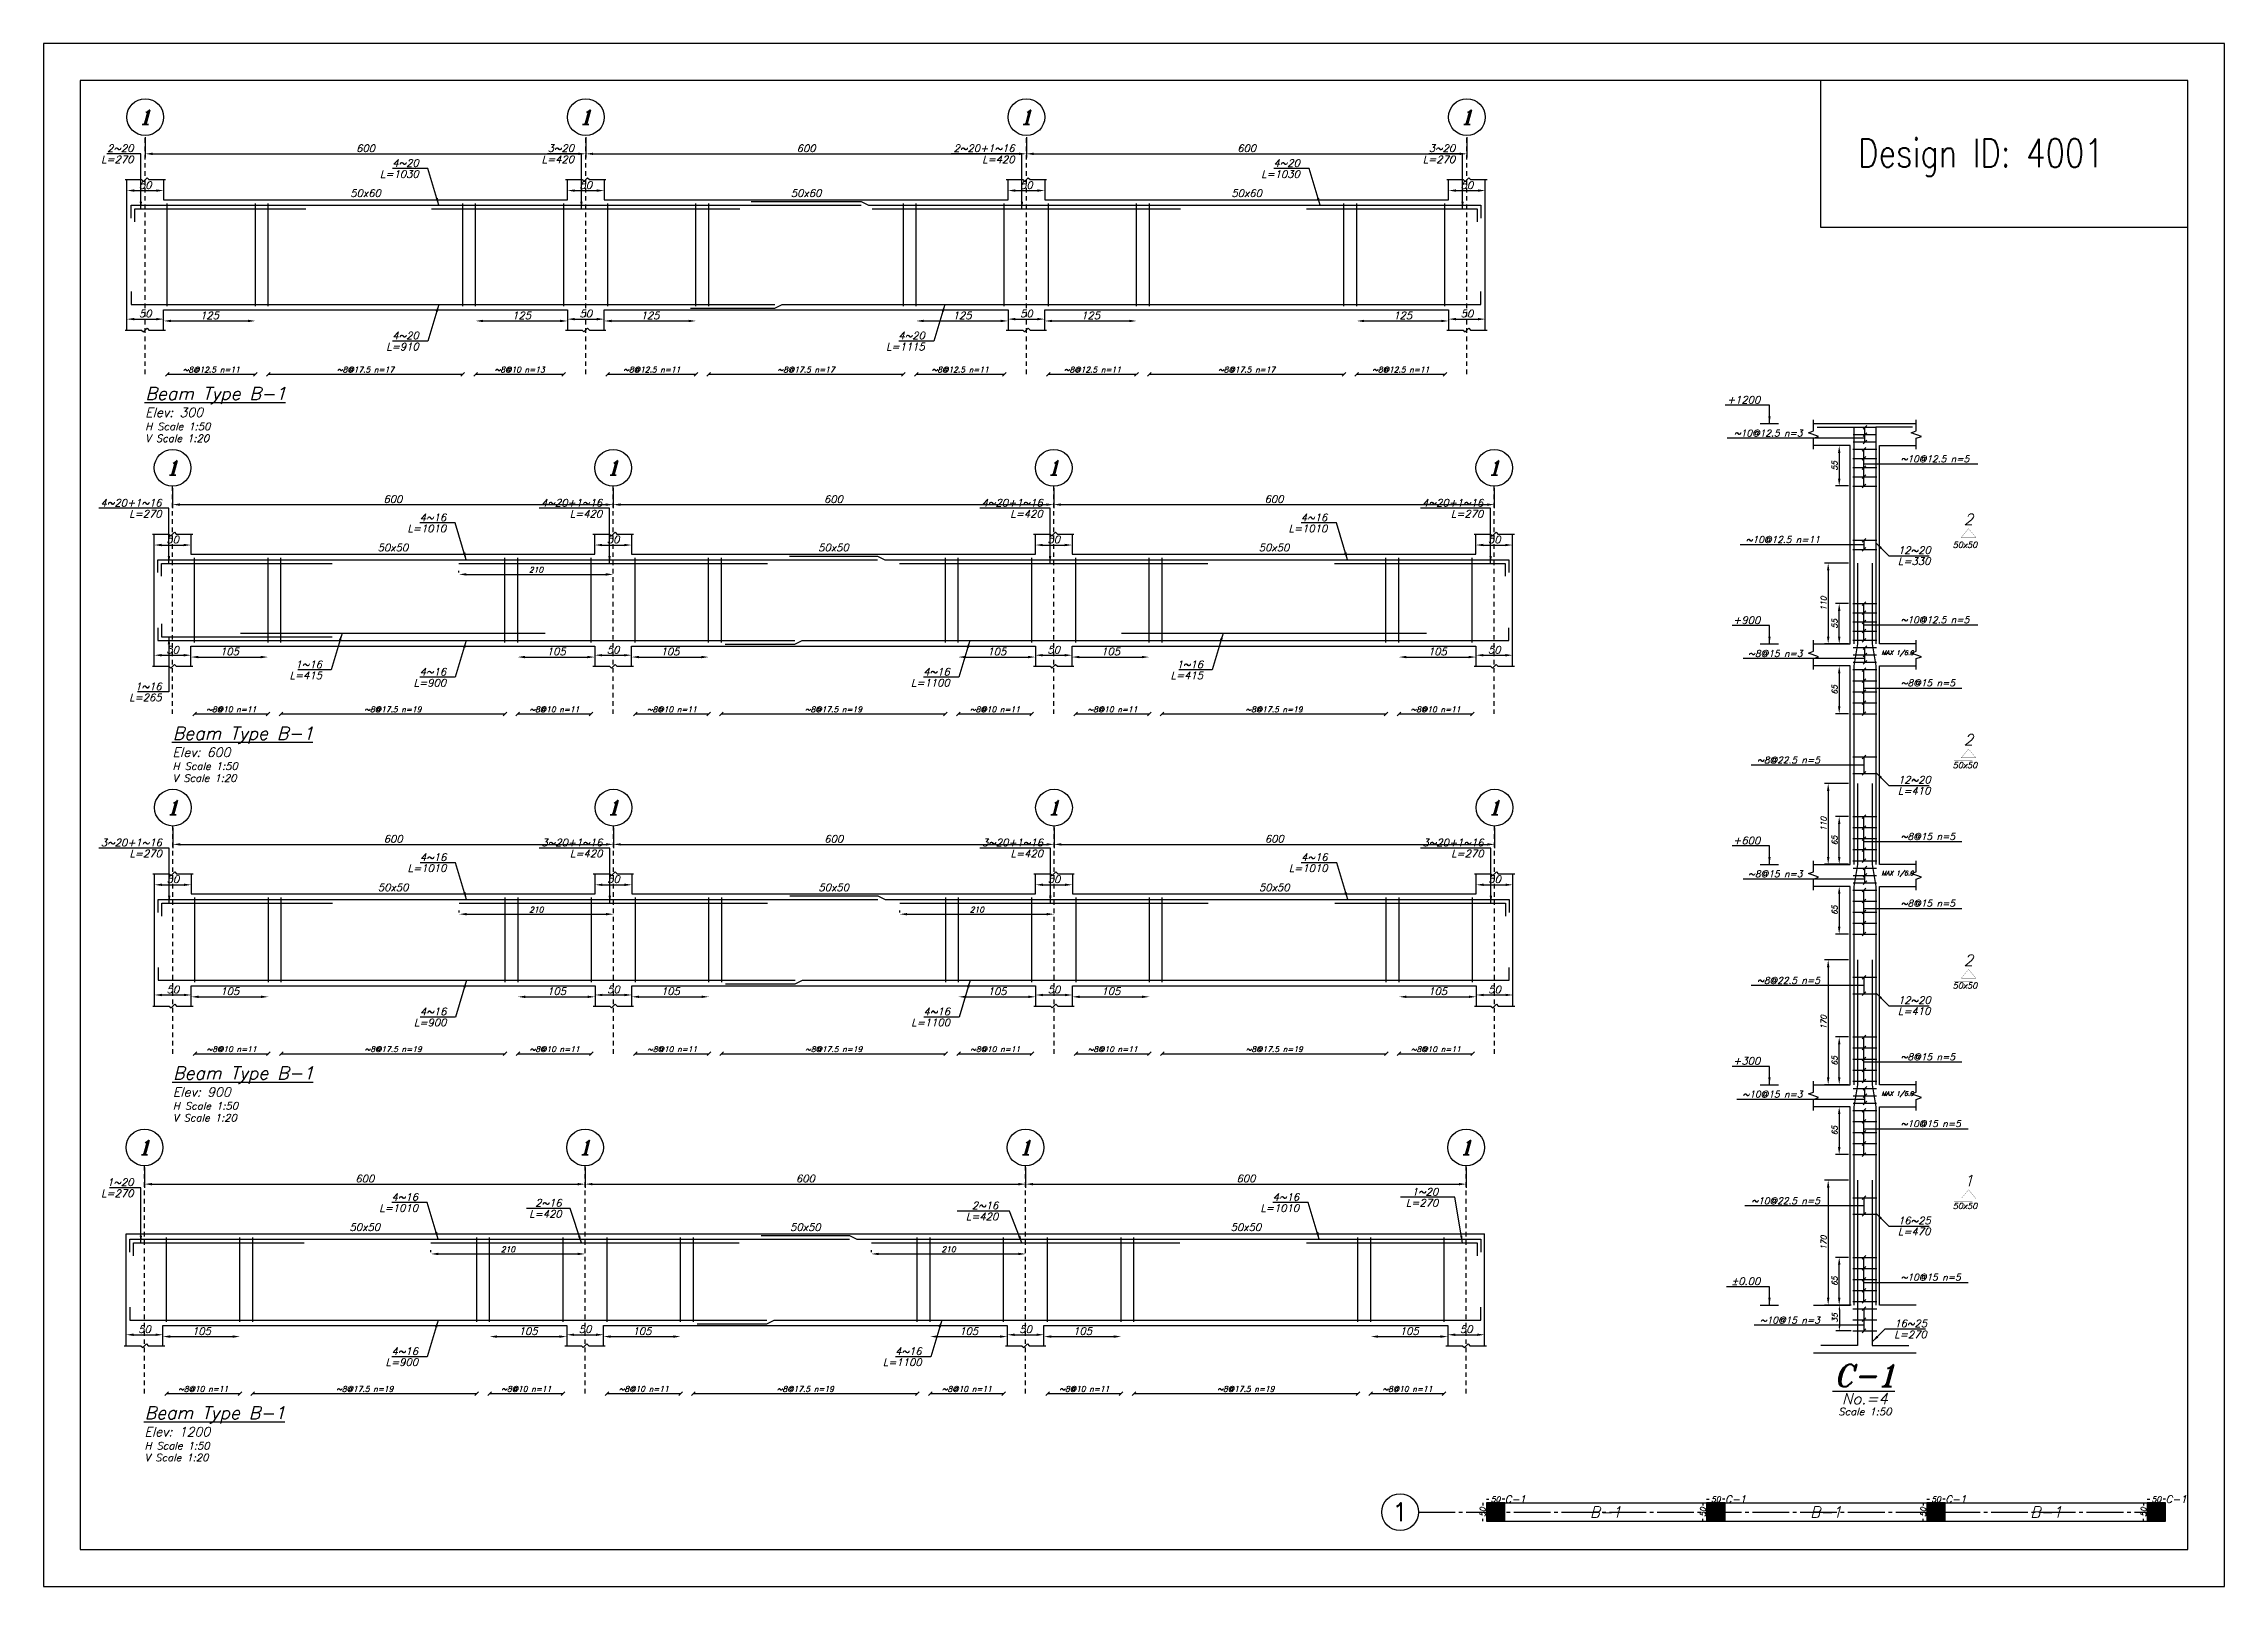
# Model space of a CAD drawing. Extents: x 0 to 308, y -92 to 22.
# Drawn here: x 167.4 to 226.8, y -20.9 to 21.1 of the extents above; entities that cross this region are included whole.
import ezdxf
from ezdxf.enums import TextEntityAlignment as Align

# ---------------------------------------------------------------- set-up
doc = ezdxf.new("R2010")
doc.units = 0
doc.header["$MEASUREMENT"] = 0
doc.header["$PDMODE"] = 33
doc.header["$PDSIZE"] = 0.3
doc.linetypes.add('HIDDEN2', pattern=[0.1875, 0.125, -0.0625])
doc.linetypes.add('SAZE_Axis1', pattern=[1.2, 1, -0.1, 0, -0.1])
doc.layers.add('SAZE_DRAWINGS', color=7, linetype='Continuous')
doc.styles.add('ROMANS', font='romans.shx')
doc.styles.add('SAZE_STYLE', font='romansp.shx', dxfattribs={"oblique": 15})
doc.styles.add('SAZE_STYLE1', font='romant.shx', dxfattribs={"oblique": 15})
doc.dimstyles.new('SAZE_DIM_STYLE', dxfattribs={"dimtxt": 0.2, "dimasz": 0.2, "dimexe": 0.1, "dimexo": 0.05, "dimgap": 0.05, "dimtad": 0, "dimzin": 0, "dimdsep": 46, "dimtxsty": 'SAZE_STYLE', "dimcen": 0.09, "dimclrd": 2, "dimclre": 2, "dimclrt": 3, "dimadec": 0, "dimazin": 0, "dimtfac": 1, "dimtdec": 4, "dimtix": 1, "dimtmove": 1, "dimatfit": 3, "dimfxl": 1, "dimtolj": 1, "dimtzin": 0, "dimarcsym": 0})

msp = doc.modelspace()

# ---------------------------------------------------------------- texts
at = {"layer": 'SAZE_DRAWINGS', "color": 3, "style": 'SAZE_STYLE1', "oblique": 15}
for p in [(170.1247, 19.0951, 0), (182.1247, 19.0951, 0), (194.1247, 19.0951, 0), (206.1247, 19.0951, 0), (170.8704, 9.5451, 0), (182.8704, 9.5451, 0), (194.8704, 9.5451, 0), (206.8704, 9.5451, 0), (170.878, 0.2951, 0), (182.878, 0.2951, 0), (194.878, 0.2951, 0), (206.878, 0.2951, 0), (170.1047, -8.9549, 0), (182.1047, -8.9549, 0), (194.1047, -8.9549, 0), (206.1047, -8.9549, 0)]:
    msp.add_text('1', height=0.4, dxfattribs=at).set_placement(p, align=Align.MIDDLE_CENTER)
at = {"layer": 'SAZE_DRAWINGS', "color": 1, "style": 'ROMANS', "width": 0.8}
msp.add_text('Design ID: 4001', height=0.771429, dxfattribs=at).set_placement((216.7796, 17.7359))
at = {"layer": 'SAZE_DRAWINGS', "color": 2, "style": 'SAZE_STYLE1', "oblique": 15}
for s, p in [('50x60', (176.1247, 17.0251, 0)), ('50x60', (188.1247, 17.0251, 0)), ('50x60', (200.1247, 17.0251, 0)), ('50x50', (176.8704, 7.3751, 0)), ('50x50', (188.8704, 7.3751, 0)), ('50x50', (200.8704, 7.3751, 0)), ('50x50', (176.878, -1.8749, 0)), ('50x50', (188.878, -1.8749, 0)), ('50x50', (200.878, -1.8749, 0)), ('50x50', (176.1047, -11.1249, 0)), ('50x50', (188.1047, -11.1249, 0)), ('50x50', (200.1047, -11.1249, 0))]:
    msp.add_text(s, height=0.2, dxfattribs=at).set_placement(p, align=Align.MIDDLE_CENTER)
at = {"layer": 'SAZE_DRAWINGS', "color": 3, "oblique": 15}
for s, height, style, p in [('~8@12.5 n=11', 0.15, 'SAZE_STYLE', (171.9247, 12.1451, 0)), ('~8@17.5 n=17', 0.15, 'SAZE_STYLE', (176.1247, 12.1451, 0)), ('~8@10 n=13', 0.15, 'SAZE_STYLE', (180.3247, 12.1451, 0)), ('~8@12.5 n=11', 0.15, 'SAZE_STYLE', (183.9247, 12.1451, 0)), ('~8@17.5 n=17', 0.15, 'SAZE_STYLE', (188.1247, 12.1451, 0)), ('~8@12.5 n=11', 0.15, 'SAZE_STYLE', (192.3247, 12.1451, 0)), ('~8@12.5 n=11', 0.15, 'SAZE_STYLE', (195.9247, 12.1451, 0)), ('~8@17.5 n=17', 0.15, 'SAZE_STYLE', (200.1247, 12.1451, 0)), ('~8@12.5 n=11', 0.15, 'SAZE_STYLE', (204.3247, 12.1451, 0)), ('2', 0.3, 'SAZE_STYLE1', (219.7903, 7.9918)), ('~8@10 n=11', 0.15, 'SAZE_STYLE', (172.4704, 2.8951, 0)), ('~8@17.5 n=19', 0.15, 'SAZE_STYLE', (176.8704, 2.8951, 0)), ('~8@10 n=11', 0.15, 'SAZE_STYLE', (181.2704, 2.8951, 0)), ('~8@10 n=11', 0.15, 'SAZE_STYLE', (184.4704, 2.8951, 0)), ('~8@17.5 n=19', 0.15, 'SAZE_STYLE', (188.8704, 2.8951, 0)), ('~8@10 n=11', 0.15, 'SAZE_STYLE', (193.2704, 2.8951, 0)), ('~8@10 n=11', 0.15, 'SAZE_STYLE', (196.4704, 2.8951, 0)), ('~8@17.5 n=19', 0.15, 'SAZE_STYLE', (200.8704, 2.8951, 0)), ('~8@10 n=11', 0.15, 'SAZE_STYLE', (205.2704, 2.8951, 0)), ('2', 0.3, 'SAZE_STYLE1', (219.7903, 1.9918)), ('2', 0.3, 'SAZE_STYLE1', (219.7903, -4.0082)), ('~8@10 n=11', 0.15, 'SAZE_STYLE', (172.478, -6.3549, 0)), ('~8@17.5 n=19', 0.15, 'SAZE_STYLE', (176.878, -6.3549, 0)), ('~8@10 n=11', 0.15, 'SAZE_STYLE', (181.278, -6.3549, 0)), ('~8@10 n=11', 0.15, 'SAZE_STYLE', (184.478, -6.3549, 0)), ('~8@17.5 n=19', 0.15, 'SAZE_STYLE', (188.878, -6.3549, 0)), ('~8@10 n=11', 0.15, 'SAZE_STYLE', (193.278, -6.3549, 0)), ('~8@10 n=11', 0.15, 'SAZE_STYLE', (196.478, -6.3549, 0)), ('~8@17.5 n=19', 0.15, 'SAZE_STYLE', (200.878, -6.3549, 0)), ('~8@10 n=11', 0.15, 'SAZE_STYLE', (205.278, -6.3549, 0)), ('1', 0.3, 'SAZE_STYLE1', (219.7903, -10.0082)), ('~8@10 n=11', 0.15, 'SAZE_STYLE', (171.7047, -15.6049, 0)), ('~8@17.5 n=19', 0.15, 'SAZE_STYLE', (176.1047, -15.6049, 0)), ('~8@10 n=11', 0.15, 'SAZE_STYLE', (180.5047, -15.6049, 0)), ('~8@10 n=11', 0.15, 'SAZE_STYLE', (183.7047, -15.6049, 0)), ('~8@17.5 n=19', 0.15, 'SAZE_STYLE', (188.1047, -15.6049, 0)), ('~8@10 n=11', 0.15, 'SAZE_STYLE', (192.5047, -15.6049, 0)), ('~8@10 n=11', 0.15, 'SAZE_STYLE', (195.7047, -15.6049, 0)), ('~8@17.5 n=19', 0.15, 'SAZE_STYLE', (200.1047, -15.6049, 0)), ('~8@10 n=11', 0.15, 'SAZE_STYLE', (204.5047, -15.6049, 0))]:
    msp.add_text(s, height=height, dxfattribs=dict(at, style=style)).set_placement(p, align=Align.CENTER)
at = {"layer": 'SAZE_DRAWINGS', "color": 4, "style": 'SAZE_STYLE1', "oblique": 15}
for p in [(170.1247, 11.3951, 0), (170.8704, 2.1451, 0), (170.878, -7.1049, 0), (170.1047, -16.3549, 0)]:
    msp.add_text('%%UBeam Type B-1', height=0.35, dxfattribs=at).set_placement(p)
at = {"layer": 'SAZE_DRAWINGS', "color": 2, "oblique": 15}
for s, height, style, p in [('H Scale 1:50', 0.2, 'SAZE_STYLE1', (170.1247, 10.5736, 0)), ('Elev: 300', 0.25, 'SAZE_STYLE1', (170.1247, 10.9284, 0)), ('V Scale 1:20', 0.2, 'SAZE_STYLE1', (170.1247, 10.2498, 0)), ('~10@12.5 n=5', 0.18, 'SAZE_STYLE', (217.9403, 9.7018)), ('~10@12.5 n=5', 0.18, 'SAZE_STYLE', (217.9403, 5.3218)), ('~8@15 n=5', 0.18, 'SAZE_STYLE', (217.9403, 3.6018)), ('Elev: 600', 0.25, 'SAZE_STYLE1', (170.8704, 1.6784, 0)), ('H Scale 1:50', 0.2, 'SAZE_STYLE1', (170.8704, 1.3236, 0)), ('V Scale 1:20', 0.2, 'SAZE_STYLE1', (170.8704, 0.9998, 0)), ('~8@15 n=5', 0.18, 'SAZE_STYLE', (217.9403, -0.5782)), ('~8@15 n=5', 0.18, 'SAZE_STYLE', (217.9403, -2.3982)), ('~8@15 n=5', 0.18, 'SAZE_STYLE', (217.9403, -6.5782)), ('Elev: 900', 0.25, 'SAZE_STYLE1', (170.878, -7.5716, 0)), ('H Scale 1:50', 0.2, 'SAZE_STYLE1', (170.878, -7.9264, 0)), ('V Scale 1:20', 0.2, 'SAZE_STYLE1', (170.878, -8.2502, 0)), ('~10@15 n=5', 0.18, 'SAZE_STYLE', (217.9403, -8.3982)), ('~10@15 n=5', 0.18, 'SAZE_STYLE', (217.9403, -12.5782)), ('Elev: 1200', 0.25, 'SAZE_STYLE1', (170.1047, -16.8216, 0)), ('H Scale 1:50', 0.2, 'SAZE_STYLE1', (170.1047, -17.1764, 0)), ('V Scale 1:20', 0.2, 'SAZE_STYLE1', (170.1047, -17.5002, 0))]:
    msp.add_text(s, height=height, dxfattribs=dict(at, style=style)).set_placement(p)
at = {"layer": 'SAZE_DRAWINGS', "color": 2, "style": 'SAZE_STYLE', "oblique": 15}
for s, p in [('~10@12.5 n=3', (215.2653, 10.4018)), ('~10@12.5 n=11', (215.7403, 7.5018)), ('~8@15 n=3', (215.2653, 4.4018)), ('~8@22.5 n=5', (215.7403, 1.5018)), ('~8@15 n=3', (215.2653, -1.5982)), ('~8@22.5 n=5', (215.7403, -4.4982)), ('~10@15 n=3', (215.2653, -7.5982)), ('~10@22.5 n=5', (215.7403, -10.4982)), ('~10@15 n=3', (215.7403, -13.7482))]:
    msp.add_text(s, height=0.18, dxfattribs=at).set_placement(p, align=Align.RIGHT)
at = {"layer": 'SAZE_DRAWINGS', "color": 3, "style": 'SAZE_STYLE1', "oblique": 15}
for p in [(219.6903, 7.5318), (219.6903, 1.5318), (219.6903, -4.4682), (219.6903, -10.4682)]:
    msp.add_text('50x50', height=0.16, dxfattribs=at).set_placement(p, align=Align.TOP_CENTER)
at = {"layer": 'SAZE_DRAWINGS', "color": 3, "style": 'SAZE_STYLE', "oblique": 15}
for s, height, p in [('MAX 1/6.0', 0.12, (217.4153, 4.4518)), ('MAX 1/6.0', 0.12, (217.4153, -1.5482)), ('MAX 1/6.0', 0.12, (217.4153, -7.5482)), ('C-1', 0.2, (207.1545, -18.6341, 0)), ('C-1', 0.2, (213.1545, -18.6341, 0)), ('C-1', 0.2, (219.1545, -18.6341, 0)), ('C-1', 0.2, (225.1545, -18.6341, 0))]:
    msp.add_text(s, height=height, dxfattribs=at).set_placement(p)
at = {"layer": 'SAZE_DRAWINGS', "color": 4, "style": 'SAZE_STYLE1', "oblique": 15}
msp.add_text('%%uC-1', height=0.6, dxfattribs=at).set_placement((216.9653, -15.6482), align=Align.BOTTOM_CENTER)
at = {"layer": 'SAZE_DRAWINGS', "color": 2, "style": 'SAZE_STYLE1', "oblique": 15}
for s, height, p in [('No.=4', 0.3, (216.9653, -15.6482)), ('Scale 1:50', 0.2, (216.9653, -16.0482))]:
    msp.add_text(s, height=height, dxfattribs=at).set_placement(p, align=Align.TOP_CENTER)
at = {"layer": 'SAZE_DRAWINGS', "color": 3, "style": 'SAZE_STYLE'}
msp.add_text('1', height=0.5, dxfattribs=at).set_placement((204.3045, -18.8841), align=Align.MIDDLE_CENTER)
at = {"layer": 'SAZE_DRAWINGS', "color": 4, "style": 'SAZE_STYLE1', "oblique": 15}
for p in [(209.9045, -18.8841, 0), (215.9045, -18.8841, 0), (221.9045, -18.8841, 0)]:
    msp.add_text('B-1', height=0.3, dxfattribs=at).set_placement(p, align=Align.MIDDLE_CENTER)
at = {"layer": 'SAZE_DRAWINGS', "color": 2, "char_height": 0.2, "style": 'SAZE_STYLE'}
for s, insert, attachment_point in [('L=270', (169.8047, 18.0451, 0), 3), ('L=420', (181.8047, 18.0451, 0), 3), ('L=420', (193.8047, 18.0451, 0), 3), ('L=270', (205.8047, 18.0451, 0), 3), ('L=1030', (177.5747, 17.6451, 0), 3), ('L=1030', (201.5747, 17.6451, 0), 3), ('L=910', (177.5747, 12.9451, 0), 3), ('L=1115', (191.3581, 12.9451, 0), 3), ('L=270', (170.5704, 8.3951, 0), 3), ('L=420', (182.5704, 8.3951, 0), 3), ('L=420', (194.5704, 8.3951, 0), 3), ('L=270', (206.5704, 8.3951, 0), 3), ('L=1010', (178.3204, 7.9951, 0), 3), ('L=1010', (202.3204, 7.9951, 0), 3), ('L=330', (217.8653, 7.1018), 1), ('L=415', (174.9371, 3.9951, 0), 3), ('L=900', (178.3204, 3.7951, 0), 3), ('L=1100', (192.0371, 3.7951, 0), 3), ('L=415', (198.9371, 3.9951, 0), 3), ('L=265', (170.5704, 3.3951, 0), 3), ('L=410', (217.8653, 0.8518), 1), ('L=270', (170.578, -0.8549, 0), 3), ('L=420', (182.578, -0.8549, 0), 3), ('L=420', (194.578, -0.8549, 0), 3), ('L=270', (206.578, -0.8549, 0), 3), ('L=1010', (178.328, -1.2549, 0), 3), ('L=1010', (202.328, -1.2549, 0), 3), ('L=410', (217.8653, -5.1482), 1), ('L=900', (178.328, -5.4549, 0), 3), ('L=1100', (192.0447, -5.4549, 0), 3), ('L=270', (169.8047, -10.1049, 0), 3), ('L=1010', (177.5547, -10.5049, 0), 3), ('L=420', (181.4669, -10.6647, 0), 3), ('L=1010', (201.5547, -10.5049, 0), 3), ('L=270', (205.345, -10.3609), 3), ('L=420', (193.3595, -10.7361, 0), 3), ('L=470', (217.8653, -11.1482), 1), ('L=270', (217.7653, -13.9482), 1), ('L=900', (177.5547, -14.7049, 0), 3), ('L=1100', (191.2714, -14.7049, 0), 3)]:
    msp.add_mtext(s, dxfattribs=dict(at, insert=insert, attachment_point=attachment_point))
at = {"layer": 'SAZE_DRAWINGS', "color": 3, "char_height": 0.2, "style": 'SAZE_STYLE'}
for s, insert, attachment_point in [('\\A1;2~20', (169.8047, 18.1451, 0), 9), ('\\A1;4~20', (177.5747, 17.7451, 0), 9), ('\\A1;3~20', (181.8047, 18.1451, 0), 9), ('\\A1;2~20+1~16', (193.8047, 18.1451, 0), 9), ('\\A1;4~20', (201.5747, 17.7451, 0), 9), ('\\A1;3~20', (205.8047, 18.1451, 0), 9), ('\\A1;4~20', (177.5747, 13.0451, 0), 9), ('\\A1;4~20', (191.3581, 13.0451, 0), 9), ('+1200', (214.1153, 11.3018), 9), ('\\A1;4~20+1~16', (170.5704, 8.4951, 0), 9), ('\\A1;4~20+1~16', (182.5704, 8.4951, 0), 9), ('\\A1;4~20+1~16', (194.5704, 8.4951, 0), 9), ('\\A1;4~20+1~16', (206.5704, 8.4951, 0), 9), ('\\A1;4~16', (178.3204, 8.0951, 0), 9), ('\\A1;4~16', (202.3204, 8.0951, 0), 9), ('\\A1;12~20', (217.8653, 7.2018), 7), ('+900', (214.1153, 5.3018), 9), ('\\A1;1~16', (174.9371, 4.0951, 0), 9), ('\\A1;1~16', (198.9371, 4.0951, 0), 9), ('\\A1;1~16', (170.5704, 3.4951, 0), 9), ('\\A1;4~16', (178.3204, 3.8951, 0), 9), ('\\A1;4~16', (192.0371, 3.8951, 0), 9), ('\\A1;12~20', (217.8653, 0.9518), 7), ('\\A1;3~20+1~16', (170.578, -0.7549, 0), 9), ('\\A1;3~20+1~16', (182.578, -0.7549, 0), 9), ('\\A1;3~20+1~16', (194.578, -0.7549, 0), 9), ('\\A1;3~20+1~16', (206.578, -0.7549, 0), 9), ('+600', (214.1153, -0.6982), 9), ('\\A1;4~16', (178.328, -1.1549, 0), 9), ('\\A1;4~16', (202.328, -1.1549, 0), 9), ('\\A1;4~16', (178.328, -5.3549, 0), 9), ('\\A1;4~16', (192.0447, -5.3549, 0), 9), ('\\A1;12~20', (217.8653, -5.0482), 7), ('+300', (214.1153, -6.6982), 9), ('\\A1;1~20', (169.8047, -10.0049, 0), 9), ('\\A1;1~20', (205.345, -10.2609), 9), ('\\A1;4~16', (177.5547, -10.4049, 0), 9), ('\\A1;2~16', (181.4669, -10.5647, 0), 9), ('\\A1;2~16', (193.3595, -10.6361, 0), 9), ('\\A1;4~16', (201.5547, -10.4049, 0), 9), ('\\A1;16~25', (217.8653, -11.0482), 7), ('%%p0.00', (214.1153, -12.6982), 9), ('\\A1;16~25', (217.7653, -13.8482), 7), ('\\A1;4~16', (177.5547, -14.6049, 0), 9), ('\\A1;4~16', (191.2714, -14.6049, 0), 9)]:
    msp.add_mtext(s, dxfattribs=dict(at, insert=insert, attachment_point=attachment_point))

# ---------------------------------------------------------------- blocks, each defined once
blk = doc.blocks.new('*D24')
at = {"layer": 'Defpoints', "color": 0, "transparency": 16777216}
for p in [(216.565, -9.848), (215.965, -13.248), (216.565, -13.248)]:
    blk.add_point(p, dxfattribs=at)
at = {"layer": 'SAZE_DRAWINGS', "color": 2, "lineweight": -2, "transparency": 16777216}
for p, q in [((216.515, -9.848), (215.865, -9.848)), ((215.965, -10.048), (215.965, -13.048)), ((216.515, -13.248), (215.865, -13.248))]:
    blk.add_line(p, q, dxfattribs=at)
at = {"layer": 'SAZE_DRAWINGS', "color": 2, "transparency": 16777216}
for points in [[(215.932, -10.048), (215.999, -10.048), (215.965, -9.848)], [(215.932, -13.048), (215.999, -13.048), (215.965, -13.248)]]:
    blk.add_solid(points, dxfattribs=at)
at = {"layer": 'SAZE_DRAWINGS', "color": 3, "transparency": 16777216, "insert": (215.84, -11.548), "char_height": 0.15, "attachment_point": 5, "rotation": 90, "style": 'SAZE_STYLE'}
blk.add_mtext('\\A1;170', dxfattribs=at)
blk = doc.blocks.new('*D25')
at = {"layer": 'Defpoints', "color": 0, "transparency": 16777216}
for p in [(216.565, -3.848), (215.965, -7.248), (216.565, -7.248)]:
    blk.add_point(p, dxfattribs=at)
at = {"layer": 'SAZE_DRAWINGS', "color": 2, "lineweight": -2, "transparency": 16777216}
for p, q in [((216.515, -3.848), (215.865, -3.848)), ((215.965, -4.048), (215.965, -7.048)), ((216.515, -7.248), (215.865, -7.248))]:
    blk.add_line(p, q, dxfattribs=at)
at = {"layer": 'SAZE_DRAWINGS', "color": 2, "transparency": 16777216}
for points in [[(215.932, -4.048), (215.999, -4.048), (215.965, -3.848)], [(215.932, -7.048), (215.999, -7.048), (215.965, -7.248)]]:
    blk.add_solid(points, dxfattribs=at)
at = {"layer": 'SAZE_DRAWINGS', "color": 3, "transparency": 16777216, "insert": (215.84, -5.548), "char_height": 0.15, "attachment_point": 5, "rotation": 90, "style": 'SAZE_STYLE'}
blk.add_mtext('\\A1;170', dxfattribs=at)
blk = doc.blocks.new('*D26')
at = {"layer": 'Defpoints', "color": 0, "transparency": 16777216}
for p in [(216.64, -13.248), (216.27, -13.948), (216.64, -13.948)]:
    blk.add_point(p, dxfattribs=at)
at = {"layer": 'SAZE_DRAWINGS', "color": 2, "lineweight": -2, "transparency": 16777216}
for p, q in [((216.59, -13.248), (216.17, -13.248)), ((216.27, -13.368), (216.27, -13.828)), ((216.59, -13.948), (216.17, -13.948))]:
    blk.add_line(p, q, dxfattribs=at)
at = {"layer": 'SAZE_DRAWINGS', "color": 2, "transparency": 16777216}
for points in [[(216.25, -13.368), (216.29, -13.368), (216.27, -13.248)], [(216.25, -13.828), (216.29, -13.828), (216.27, -13.948)]]:
    blk.add_solid(points, dxfattribs=at)
at = {"layer": 'SAZE_DRAWINGS', "color": 3, "transparency": 16777216, "insert": (216.145, -13.598), "char_height": 0.15, "attachment_point": 5, "rotation": 90, "style": 'SAZE_STYLE'}
blk.add_mtext('\\A1;35', dxfattribs=at)
blk = doc.blocks.new('*D27')
at = {"layer": 'Defpoints', "color": 0, "transparency": 16777216}
for p in [(216.265, -11.948), (216.565, -11.948), (216.565, -13.248)]:
    blk.add_point(p, dxfattribs=at)
at = {"layer": 'SAZE_DRAWINGS', "color": 2, "lineweight": -2, "transparency": 16777216}
for p, q in [((216.515, -11.948), (216.165, -11.948)), ((216.265, -13.048), (216.265, -12.148)), ((216.515, -13.248), (216.165, -13.248))]:
    blk.add_line(p, q, dxfattribs=at)
at = {"layer": 'SAZE_DRAWINGS', "color": 2, "transparency": 16777216}
for points in [[(216.232, -12.148), (216.299, -12.148), (216.265, -11.948)], [(216.232, -13.048), (216.299, -13.048), (216.265, -13.248)]]:
    blk.add_solid(points, dxfattribs=at)
at = {"layer": 'SAZE_DRAWINGS', "color": 3, "transparency": 16777216, "insert": (216.14, -12.598), "char_height": 0.15, "attachment_point": 5, "rotation": 90, "style": 'SAZE_STYLE'}
blk.add_mtext('\\A1;65', dxfattribs=at)
blk = doc.blocks.new('*D28')
at = {"layer": 'Defpoints', "color": 0, "transparency": 16777216}
for p in [(216.565, -7.848), (216.265, -9.148), (216.565, -9.148)]:
    blk.add_point(p, dxfattribs=at)
at = {"layer": 'SAZE_DRAWINGS', "color": 2, "lineweight": -2, "transparency": 16777216}
for p, q in [((216.515, -7.848), (216.165, -7.848)), ((216.265, -8.048), (216.265, -8.948)), ((216.515, -9.148), (216.165, -9.148))]:
    blk.add_line(p, q, dxfattribs=at)
at = {"layer": 'SAZE_DRAWINGS', "color": 2, "transparency": 16777216}
for points in [[(216.232, -8.048), (216.299, -8.048), (216.265, -7.848)], [(216.232, -8.948), (216.299, -8.948), (216.265, -9.148)]]:
    blk.add_solid(points, dxfattribs=at)
at = {"layer": 'SAZE_DRAWINGS', "color": 3, "transparency": 16777216, "insert": (216.14, -8.498), "char_height": 0.15, "attachment_point": 5, "rotation": 90, "style": 'SAZE_STYLE'}
blk.add_mtext('\\A1;65', dxfattribs=at)
blk = doc.blocks.new('*D29')
at = {"layer": 'Defpoints', "color": 0, "transparency": 16777216}
for p in [(216.565, 0.952), (215.965, -1.248), (216.565, -1.248)]:
    blk.add_point(p, dxfattribs=at)
at = {"layer": 'SAZE_DRAWINGS', "color": 2, "lineweight": -2, "transparency": 16777216}
for p, q in [((216.515, 0.952), (215.865, 0.952)), ((215.965, 0.752), (215.965, -1.048)), ((216.515, -1.248), (215.865, -1.248))]:
    blk.add_line(p, q, dxfattribs=at)
at = {"layer": 'SAZE_DRAWINGS', "color": 2, "transparency": 16777216}
for points in [[(215.932, 0.752), (215.999, 0.752), (215.965, 0.952)], [(215.932, -1.048), (215.999, -1.048), (215.965, -1.248)]]:
    blk.add_solid(points, dxfattribs=at)
at = {"layer": 'SAZE_DRAWINGS', "color": 3, "transparency": 16777216, "insert": (215.84, -0.148), "char_height": 0.15, "attachment_point": 5, "rotation": 90, "style": 'SAZE_STYLE'}
blk.add_mtext('\\A1;110', dxfattribs=at)
blk = doc.blocks.new('*D30')
at = {"layer": 'Defpoints', "color": 0, "transparency": 16777216}
for p in [(216.265, -5.948), (216.565, -5.948), (216.565, -7.248)]:
    blk.add_point(p, dxfattribs=at)
at = {"layer": 'SAZE_DRAWINGS', "color": 2, "lineweight": -2, "transparency": 16777216}
for p, q in [((216.515, -5.948), (216.165, -5.948)), ((216.265, -7.048), (216.265, -6.148)), ((216.515, -7.248), (216.165, -7.248))]:
    blk.add_line(p, q, dxfattribs=at)
at = {"layer": 'SAZE_DRAWINGS', "color": 2, "transparency": 16777216}
for points in [[(216.232, -6.148), (216.299, -6.148), (216.265, -5.948)], [(216.232, -7.048), (216.299, -7.048), (216.265, -7.248)]]:
    blk.add_solid(points, dxfattribs=at)
at = {"layer": 'SAZE_DRAWINGS', "color": 3, "transparency": 16777216, "insert": (216.14, -6.598), "char_height": 0.15, "attachment_point": 5, "rotation": 90, "style": 'SAZE_STYLE'}
blk.add_mtext('\\A1;65', dxfattribs=at)
blk = doc.blocks.new('*D31')
at = {"layer": 'Defpoints', "color": 0, "transparency": 16777216}
for p in [(216.565, -1.848), (216.265, -3.148), (216.565, -3.148)]:
    blk.add_point(p, dxfattribs=at)
at = {"layer": 'SAZE_DRAWINGS', "color": 2, "lineweight": -2, "transparency": 16777216}
for p, q in [((216.515, -1.848), (216.165, -1.848)), ((216.265, -2.048), (216.265, -2.948)), ((216.515, -3.148), (216.165, -3.148))]:
    blk.add_line(p, q, dxfattribs=at)
at = {"layer": 'SAZE_DRAWINGS', "color": 2, "transparency": 16777216}
for points in [[(216.232, -2.048), (216.299, -2.048), (216.265, -1.848)], [(216.232, -2.948), (216.299, -2.948), (216.265, -3.148)]]:
    blk.add_solid(points, dxfattribs=at)
at = {"layer": 'SAZE_DRAWINGS', "color": 3, "transparency": 16777216, "insert": (216.14, -2.498), "char_height": 0.15, "attachment_point": 5, "rotation": 90, "style": 'SAZE_STYLE'}
blk.add_mtext('\\A1;65', dxfattribs=at)
blk = doc.blocks.new('*D32')
at = {"layer": 'Defpoints', "color": 0, "transparency": 16777216}
for p in [(216.565, 6.952), (215.965, 4.752), (216.565, 4.752)]:
    blk.add_point(p, dxfattribs=at)
at = {"layer": 'SAZE_DRAWINGS', "color": 2, "lineweight": -2, "transparency": 16777216}
for p, q in [((216.515, 6.952), (215.865, 6.952)), ((215.965, 6.752), (215.965, 4.952)), ((216.515, 4.752), (215.865, 4.752))]:
    blk.add_line(p, q, dxfattribs=at)
at = {"layer": 'SAZE_DRAWINGS', "color": 2, "transparency": 16777216}
for points in [[(215.932, 6.752), (215.999, 6.752), (215.965, 6.952)], [(215.932, 4.952), (215.999, 4.952), (215.965, 4.752)]]:
    blk.add_solid(points, dxfattribs=at)
at = {"layer": 'SAZE_DRAWINGS', "color": 3, "transparency": 16777216, "insert": (215.84, 5.852), "char_height": 0.15, "attachment_point": 5, "rotation": 90, "style": 'SAZE_STYLE'}
blk.add_mtext('\\A1;110', dxfattribs=at)
blk = doc.blocks.new('*D33')
at = {"layer": 'Defpoints', "color": 0, "transparency": 16777216}
for p in [(216.265, 0.052), (216.565, 0.052), (216.565, -1.248)]:
    blk.add_point(p, dxfattribs=at)
at = {"layer": 'SAZE_DRAWINGS', "color": 2, "lineweight": -2, "transparency": 16777216}
for p, q in [((216.515, 0.052), (216.165, 0.052)), ((216.265, -1.048), (216.265, -0.148)), ((216.515, -1.248), (216.165, -1.248))]:
    blk.add_line(p, q, dxfattribs=at)
at = {"layer": 'SAZE_DRAWINGS', "color": 2, "transparency": 16777216}
for points in [[(216.232, -0.148), (216.299, -0.148), (216.265, 0.052)], [(216.232, -1.048), (216.299, -1.048), (216.265, -1.248)]]:
    blk.add_solid(points, dxfattribs=at)
at = {"layer": 'SAZE_DRAWINGS', "color": 3, "transparency": 16777216, "insert": (216.14, -0.598), "char_height": 0.15, "attachment_point": 5, "rotation": 90, "style": 'SAZE_STYLE'}
blk.add_mtext('\\A1;65', dxfattribs=at)
blk = doc.blocks.new('*D34')
at = {"layer": 'Defpoints', "color": 0, "transparency": 16777216}
for p in [(216.565, 4.152), (216.265, 2.852), (216.565, 2.852)]:
    blk.add_point(p, dxfattribs=at)
at = {"layer": 'SAZE_DRAWINGS', "color": 2, "lineweight": -2, "transparency": 16777216}
for p, q in [((216.515, 4.152), (216.165, 4.152)), ((216.265, 3.952), (216.265, 3.052)), ((216.515, 2.852), (216.165, 2.852))]:
    blk.add_line(p, q, dxfattribs=at)
at = {"layer": 'SAZE_DRAWINGS', "color": 2, "transparency": 16777216}
for points in [[(216.232, 3.952), (216.299, 3.952), (216.265, 4.152)], [(216.232, 3.052), (216.299, 3.052), (216.265, 2.852)]]:
    blk.add_solid(points, dxfattribs=at)
at = {"layer": 'SAZE_DRAWINGS', "color": 3, "transparency": 16777216, "insert": (216.14, 3.502), "char_height": 0.15, "attachment_point": 5, "rotation": 90, "style": 'SAZE_STYLE'}
blk.add_mtext('\\A1;65', dxfattribs=at)
blk = doc.blocks.new('*D35')
at = {"layer": 'Defpoints', "color": 0, "transparency": 16777216}
for p in [(216.265, 5.852), (216.565, 5.852), (216.565, 4.752)]:
    blk.add_point(p, dxfattribs=at)
at = {"layer": 'SAZE_DRAWINGS', "color": 2, "lineweight": -2, "transparency": 16777216}
for p, q in [((216.515, 5.852), (216.165, 5.852)), ((216.265, 4.952), (216.265, 5.652)), ((216.515, 4.752), (216.165, 4.752))]:
    blk.add_line(p, q, dxfattribs=at)
at = {"layer": 'SAZE_DRAWINGS', "color": 2, "transparency": 16777216}
for points in [[(216.232, 5.652), (216.299, 5.652), (216.265, 5.852)], [(216.232, 4.952), (216.299, 4.952), (216.265, 4.752)]]:
    blk.add_solid(points, dxfattribs=at)
at = {"layer": 'SAZE_DRAWINGS', "color": 3, "transparency": 16777216, "insert": (216.14, 5.302), "char_height": 0.15, "attachment_point": 5, "rotation": 90, "style": 'SAZE_STYLE'}
blk.add_mtext('\\A1;55', dxfattribs=at)
blk = doc.blocks.new('*D36')
at = {"layer": 'Defpoints', "color": 0, "transparency": 16777216}
for p in [(216.565, 10.152), (216.265, 9.052), (216.565, 9.052)]:
    blk.add_point(p, dxfattribs=at)
at = {"layer": 'SAZE_DRAWINGS', "color": 2, "lineweight": -2, "transparency": 16777216}
for p, q in [((216.515, 10.152), (216.165, 10.152)), ((216.265, 9.952), (216.265, 9.252)), ((216.515, 9.052), (216.165, 9.052))]:
    blk.add_line(p, q, dxfattribs=at)
at = {"layer": 'SAZE_DRAWINGS', "color": 2, "transparency": 16777216}
for points in [[(216.232, 9.952), (216.299, 9.952), (216.265, 10.152)], [(216.232, 9.252), (216.299, 9.252), (216.265, 9.052)]]:
    blk.add_solid(points, dxfattribs=at)
at = {"layer": 'SAZE_DRAWINGS', "color": 3, "transparency": 16777216, "insert": (216.14, 9.602), "char_height": 0.15, "attachment_point": 5, "rotation": 90, "style": 'SAZE_STYLE'}
blk.add_mtext('\\A1;55', dxfattribs=at)
blk = doc.blocks.new('*D82')
at = {"layer": 'Defpoints', "color": 0, "transparency": 16777216}
for p in [(169.625, 17.395), (170.625, 17.395), (170.625, 17.095)]:
    blk.add_point(p, dxfattribs=at)
at = {"layer": 'SAZE_DRAWINGS', "color": 2, "lineweight": -2, "transparency": 16777216}
blk.add_line((169.825, 17.095), (170.425, 17.095), dxfattribs=at)
at = {"layer": 'SAZE_DRAWINGS', "color": 2, "transparency": 16777216}
for points in [[(169.825, 17.128), (169.825, 17.062), (169.625, 17.095)], [(170.425, 17.128), (170.425, 17.062), (170.625, 17.095)]]:
    blk.add_solid(points, dxfattribs=at)
at = {"layer": 'SAZE_DRAWINGS', "color": 3, "transparency": 16777216, "insert": (170.125, 17.245), "char_height": 0.2, "attachment_point": 5, "style": 'SAZE_STYLE'}
blk.add_mtext('\\A1;50', dxfattribs=at)
blk = doc.blocks.new('*D83')
at = {"layer": 'Defpoints', "color": 0, "transparency": 16777216}
for p in [(169.625, 13.295), (170.625, 13.595), (170.625, 13.295)]:
    blk.add_point(p, dxfattribs=at)
at = {"layer": 'SAZE_DRAWINGS', "color": 2, "lineweight": -2, "transparency": 16777216}
blk.add_line((169.825, 13.595), (170.425, 13.595), dxfattribs=at)
at = {"layer": 'SAZE_DRAWINGS', "color": 2, "transparency": 16777216}
for points in [[(169.825, 13.628), (169.825, 13.562), (169.625, 13.595)], [(170.425, 13.628), (170.425, 13.562), (170.625, 13.595)]]:
    blk.add_solid(points, dxfattribs=at)
at = {"layer": 'SAZE_DRAWINGS', "color": 3, "transparency": 16777216, "insert": (170.125, 13.745), "char_height": 0.2, "attachment_point": 5, "style": 'SAZE_STYLE'}
blk.add_mtext('\\A1;50', dxfattribs=at)
blk = doc.blocks.new('*D84')
at = {"layer": 'Defpoints', "color": 0, "transparency": 16777216}
for p in [(181.625, 17.395), (182.625, 17.395), (182.625, 17.095)]:
    blk.add_point(p, dxfattribs=at)
at = {"layer": 'SAZE_DRAWINGS', "color": 2, "lineweight": -2, "transparency": 16777216}
blk.add_line((181.825, 17.095), (182.425, 17.095), dxfattribs=at)
at = {"layer": 'SAZE_DRAWINGS', "color": 2, "transparency": 16777216}
for points in [[(181.825, 17.128), (181.825, 17.062), (181.625, 17.095)], [(182.425, 17.128), (182.425, 17.062), (182.625, 17.095)]]:
    blk.add_solid(points, dxfattribs=at)
at = {"layer": 'SAZE_DRAWINGS', "color": 3, "transparency": 16777216, "insert": (182.125, 17.245), "char_height": 0.2, "attachment_point": 5, "style": 'SAZE_STYLE'}
blk.add_mtext('\\A1;50', dxfattribs=at)
blk = doc.blocks.new('*D85')
at = {"layer": 'Defpoints', "color": 0, "transparency": 16777216}
for p in [(181.625, 13.295), (182.625, 13.595), (182.625, 13.295)]:
    blk.add_point(p, dxfattribs=at)
at = {"layer": 'SAZE_DRAWINGS', "color": 2, "lineweight": -2, "transparency": 16777216}
blk.add_line((181.825, 13.595), (182.425, 13.595), dxfattribs=at)
at = {"layer": 'SAZE_DRAWINGS', "color": 2, "transparency": 16777216}
for points in [[(181.825, 13.628), (181.825, 13.562), (181.625, 13.595)], [(182.425, 13.628), (182.425, 13.562), (182.625, 13.595)]]:
    blk.add_solid(points, dxfattribs=at)
at = {"layer": 'SAZE_DRAWINGS', "color": 3, "transparency": 16777216, "insert": (182.125, 13.745), "char_height": 0.2, "attachment_point": 5, "style": 'SAZE_STYLE'}
blk.add_mtext('\\A1;50', dxfattribs=at)
blk = doc.blocks.new('*D86')
at = {"layer": 'Defpoints', "color": 0, "transparency": 16777216}
for p in [(193.625, 17.395), (194.625, 17.395), (194.625, 17.095)]:
    blk.add_point(p, dxfattribs=at)
at = {"layer": 'SAZE_DRAWINGS', "color": 2, "lineweight": -2, "transparency": 16777216}
blk.add_line((193.825, 17.095), (194.425, 17.095), dxfattribs=at)
at = {"layer": 'SAZE_DRAWINGS', "color": 2, "transparency": 16777216}
for points in [[(193.825, 17.128), (193.825, 17.062), (193.625, 17.095)], [(194.425, 17.128), (194.425, 17.062), (194.625, 17.095)]]:
    blk.add_solid(points, dxfattribs=at)
at = {"layer": 'SAZE_DRAWINGS', "color": 3, "transparency": 16777216, "insert": (194.125, 17.245), "char_height": 0.2, "attachment_point": 5, "style": 'SAZE_STYLE'}
blk.add_mtext('\\A1;50', dxfattribs=at)
blk = doc.blocks.new('*D87')
at = {"layer": 'Defpoints', "color": 0, "transparency": 16777216}
for p in [(193.625, 13.295), (194.625, 13.595), (194.625, 13.295)]:
    blk.add_point(p, dxfattribs=at)
at = {"layer": 'SAZE_DRAWINGS', "color": 2, "lineweight": -2, "transparency": 16777216}
blk.add_line((193.825, 13.595), (194.425, 13.595), dxfattribs=at)
at = {"layer": 'SAZE_DRAWINGS', "color": 2, "transparency": 16777216}
for points in [[(193.825, 13.628), (193.825, 13.562), (193.625, 13.595)], [(194.425, 13.628), (194.425, 13.562), (194.625, 13.595)]]:
    blk.add_solid(points, dxfattribs=at)
at = {"layer": 'SAZE_DRAWINGS', "color": 3, "transparency": 16777216, "insert": (194.125, 13.745), "char_height": 0.2, "attachment_point": 5, "style": 'SAZE_STYLE'}
blk.add_mtext('\\A1;50', dxfattribs=at)
blk = doc.blocks.new('*D88')
at = {"layer": 'Defpoints', "color": 0, "transparency": 16777216}
for p in [(205.625, 17.395), (206.625, 17.395), (206.625, 17.095)]:
    blk.add_point(p, dxfattribs=at)
at = {"layer": 'SAZE_DRAWINGS', "color": 2, "lineweight": -2, "transparency": 16777216}
blk.add_line((205.825, 17.095), (206.425, 17.095), dxfattribs=at)
at = {"layer": 'SAZE_DRAWINGS', "color": 2, "transparency": 16777216}
for points in [[(205.825, 17.128), (205.825, 17.062), (205.625, 17.095)], [(206.425, 17.128), (206.425, 17.062), (206.625, 17.095)]]:
    blk.add_solid(points, dxfattribs=at)
at = {"layer": 'SAZE_DRAWINGS', "color": 3, "transparency": 16777216, "insert": (206.125, 17.245), "char_height": 0.2, "attachment_point": 5, "style": 'SAZE_STYLE'}
blk.add_mtext('\\A1;50', dxfattribs=at)
blk = doc.blocks.new('*D89')
at = {"layer": 'Defpoints', "color": 0, "transparency": 16777216}
for p in [(205.625, 13.295), (206.625, 13.595), (206.625, 13.295)]:
    blk.add_point(p, dxfattribs=at)
at = {"layer": 'SAZE_DRAWINGS', "color": 2, "lineweight": -2, "transparency": 16777216}
blk.add_line((205.825, 13.595), (206.425, 13.595), dxfattribs=at)
at = {"layer": 'SAZE_DRAWINGS', "color": 2, "transparency": 16777216}
for points in [[(205.825, 13.628), (205.825, 13.562), (205.625, 13.595)], [(206.425, 13.628), (206.425, 13.562), (206.625, 13.595)]]:
    blk.add_solid(points, dxfattribs=at)
at = {"layer": 'SAZE_DRAWINGS', "color": 3, "transparency": 16777216, "insert": (206.125, 13.745), "char_height": 0.2, "attachment_point": 5, "style": 'SAZE_STYLE'}
blk.add_mtext('\\A1;50', dxfattribs=at)
blk = doc.blocks.new('*D90')
at = {"layer": 'Defpoints', "color": 0, "transparency": 16777216}
for p in [(170.125, 18.595), (182.125, 18.595), (182.125, 18.095)]:
    blk.add_point(p, dxfattribs=at)
at = {"layer": 'SAZE_DRAWINGS', "color": 2, "lineweight": -2, "transparency": 16777216}
for p, q in [((170.125, 18.545), (170.125, 17.995)), ((182.125, 18.545), (182.125, 17.995)), ((170.325, 18.095), (181.925, 18.095))]:
    blk.add_line(p, q, dxfattribs=at)
at = {"layer": 'SAZE_DRAWINGS', "color": 2, "transparency": 16777216}
for points in [[(170.325, 18.128), (170.325, 18.062), (170.125, 18.095)], [(181.925, 18.128), (181.925, 18.062), (182.125, 18.095)]]:
    blk.add_solid(points, dxfattribs=at)
at = {"layer": 'SAZE_DRAWINGS', "color": 3, "transparency": 16777216, "insert": (176.125, 18.245), "char_height": 0.2, "attachment_point": 5, "style": 'SAZE_STYLE'}
blk.add_mtext('\\A1;600', dxfattribs=at)
blk = doc.blocks.new('*D91')
at = {"layer": 'Defpoints', "color": 0, "transparency": 16777216}
for p in [(182.125, 18.595), (194.125, 18.595), (194.125, 18.095)]:
    blk.add_point(p, dxfattribs=at)
at = {"layer": 'SAZE_DRAWINGS', "color": 2, "lineweight": -2, "transparency": 16777216}
for p, q in [((182.125, 18.545), (182.125, 17.995)), ((194.125, 18.545), (194.125, 17.995)), ((182.325, 18.095), (193.925, 18.095))]:
    blk.add_line(p, q, dxfattribs=at)
at = {"layer": 'SAZE_DRAWINGS', "color": 2, "transparency": 16777216}
for points in [[(182.325, 18.128), (182.325, 18.062), (182.125, 18.095)], [(193.925, 18.128), (193.925, 18.062), (194.125, 18.095)]]:
    blk.add_solid(points, dxfattribs=at)
at = {"layer": 'SAZE_DRAWINGS', "color": 3, "transparency": 16777216, "insert": (188.125, 18.245), "char_height": 0.2, "attachment_point": 5, "style": 'SAZE_STYLE'}
blk.add_mtext('\\A1;600', dxfattribs=at)
blk = doc.blocks.new('*D92')
at = {"layer": 'Defpoints', "color": 0, "transparency": 16777216}
for p in [(194.125, 18.595), (206.125, 18.595), (206.125, 18.095)]:
    blk.add_point(p, dxfattribs=at)
at = {"layer": 'SAZE_DRAWINGS', "color": 2, "lineweight": -2, "transparency": 16777216}
for p, q in [((194.125, 18.545), (194.125, 17.995)), ((206.125, 18.545), (206.125, 17.995)), ((194.325, 18.095), (205.925, 18.095))]:
    blk.add_line(p, q, dxfattribs=at)
at = {"layer": 'SAZE_DRAWINGS', "color": 2, "transparency": 16777216}
for points in [[(194.325, 18.128), (194.325, 18.062), (194.125, 18.095)], [(205.925, 18.128), (205.925, 18.062), (206.125, 18.095)]]:
    blk.add_solid(points, dxfattribs=at)
at = {"layer": 'SAZE_DRAWINGS', "color": 3, "transparency": 16777216, "insert": (200.125, 18.245), "char_height": 0.2, "attachment_point": 5, "style": 'SAZE_STYLE'}
blk.add_mtext('\\A1;600', dxfattribs=at)
blk = doc.blocks.new('*D93')
at = {"layer": 'Defpoints', "color": 0, "transparency": 16777216}
for p in [(170.625, 13.545), (173.125, 13.545), (173.125, 13.545)]:
    blk.add_point(p, dxfattribs=at)
at = {"layer": 'SAZE_DRAWINGS', "color": 2, "lineweight": -2, "transparency": 16777216}
blk.add_line((170.825, 13.545), (172.925, 13.545), dxfattribs=at)
at = {"layer": 'SAZE_DRAWINGS', "color": 2, "transparency": 16777216}
for points in [[(170.825, 13.578), (170.825, 13.512), (170.625, 13.545)], [(172.925, 13.578), (172.925, 13.512), (173.125, 13.545)]]:
    blk.add_solid(points, dxfattribs=at)
at = {"layer": 'SAZE_DRAWINGS', "color": 3, "transparency": 16777216, "insert": (171.875, 13.695), "char_height": 0.2, "attachment_point": 5, "style": 'SAZE_STYLE'}
blk.add_mtext('\\A1;125', dxfattribs=at)
blk = doc.blocks.new('*D94')
at = {"layer": 'Defpoints', "color": 0, "transparency": 16777216}
for p in [(179.125, 13.545), (181.625, 13.545), (181.625, 13.545)]:
    blk.add_point(p, dxfattribs=at)
at = {"layer": 'SAZE_DRAWINGS', "color": 2, "lineweight": -2, "transparency": 16777216}
blk.add_line((179.325, 13.545), (181.425, 13.545), dxfattribs=at)
at = {"layer": 'SAZE_DRAWINGS', "color": 2, "transparency": 16777216}
for points in [[(179.325, 13.578), (179.325, 13.512), (179.125, 13.545)], [(181.425, 13.578), (181.425, 13.512), (181.625, 13.545)]]:
    blk.add_solid(points, dxfattribs=at)
at = {"layer": 'SAZE_DRAWINGS', "color": 3, "transparency": 16777216, "insert": (180.375, 13.695), "char_height": 0.2, "attachment_point": 5, "style": 'SAZE_STYLE'}
blk.add_mtext('\\A1;125', dxfattribs=at)
blk = doc.blocks.new('*D95')
at = {"layer": 'Defpoints', "color": 0, "transparency": 16777216}
for p in [(182.625, 13.545), (185.125, 13.545), (185.125, 13.545)]:
    blk.add_point(p, dxfattribs=at)
at = {"layer": 'SAZE_DRAWINGS', "color": 2, "lineweight": -2, "transparency": 16777216}
blk.add_line((182.825, 13.545), (184.925, 13.545), dxfattribs=at)
at = {"layer": 'SAZE_DRAWINGS', "color": 2, "transparency": 16777216}
for points in [[(182.825, 13.578), (182.825, 13.512), (182.625, 13.545)], [(184.925, 13.578), (184.925, 13.512), (185.125, 13.545)]]:
    blk.add_solid(points, dxfattribs=at)
at = {"layer": 'SAZE_DRAWINGS', "color": 3, "transparency": 16777216, "insert": (183.875, 13.695), "char_height": 0.2, "attachment_point": 5, "style": 'SAZE_STYLE'}
blk.add_mtext('\\A1;125', dxfattribs=at)
blk = doc.blocks.new('*D96')
at = {"layer": 'Defpoints', "color": 0, "transparency": 16777216}
for p in [(191.125, 13.545), (193.625, 13.545), (193.625, 13.545)]:
    blk.add_point(p, dxfattribs=at)
at = {"layer": 'SAZE_DRAWINGS', "color": 2, "lineweight": -2, "transparency": 16777216}
blk.add_line((191.325, 13.545), (193.425, 13.545), dxfattribs=at)
at = {"layer": 'SAZE_DRAWINGS', "color": 2, "transparency": 16777216}
for points in [[(191.325, 13.578), (191.325, 13.512), (191.125, 13.545)], [(193.425, 13.578), (193.425, 13.512), (193.625, 13.545)]]:
    blk.add_solid(points, dxfattribs=at)
at = {"layer": 'SAZE_DRAWINGS', "color": 3, "transparency": 16777216, "insert": (192.375, 13.695), "char_height": 0.2, "attachment_point": 5, "style": 'SAZE_STYLE'}
blk.add_mtext('\\A1;125', dxfattribs=at)
blk = doc.blocks.new('*D97')
at = {"layer": 'Defpoints', "color": 0, "transparency": 16777216}
for p in [(194.625, 13.545), (197.125, 13.545), (197.125, 13.545)]:
    blk.add_point(p, dxfattribs=at)
at = {"layer": 'SAZE_DRAWINGS', "color": 2, "lineweight": -2, "transparency": 16777216}
blk.add_line((194.825, 13.545), (196.925, 13.545), dxfattribs=at)
at = {"layer": 'SAZE_DRAWINGS', "color": 2, "transparency": 16777216}
for points in [[(194.825, 13.578), (194.825, 13.512), (194.625, 13.545)], [(196.925, 13.578), (196.925, 13.512), (197.125, 13.545)]]:
    blk.add_solid(points, dxfattribs=at)
at = {"layer": 'SAZE_DRAWINGS', "color": 3, "transparency": 16777216, "insert": (195.875, 13.695), "char_height": 0.2, "attachment_point": 5, "style": 'SAZE_STYLE'}
blk.add_mtext('\\A1;125', dxfattribs=at)
blk = doc.blocks.new('*D98')
at = {"layer": 'Defpoints', "color": 0, "transparency": 16777216}
for p in [(203.125, 13.545), (205.625, 13.545), (205.625, 13.545)]:
    blk.add_point(p, dxfattribs=at)
at = {"layer": 'SAZE_DRAWINGS', "color": 2, "lineweight": -2, "transparency": 16777216}
blk.add_line((203.325, 13.545), (205.425, 13.545), dxfattribs=at)
at = {"layer": 'SAZE_DRAWINGS', "color": 2, "transparency": 16777216}
for points in [[(203.325, 13.578), (203.325, 13.512), (203.125, 13.545)], [(205.425, 13.578), (205.425, 13.512), (205.625, 13.545)]]:
    blk.add_solid(points, dxfattribs=at)
at = {"layer": 'SAZE_DRAWINGS', "color": 3, "transparency": 16777216, "insert": (204.375, 13.695), "char_height": 0.2, "attachment_point": 5, "style": 'SAZE_STYLE'}
blk.add_mtext('\\A1;125', dxfattribs=at)
blk = doc.blocks.new('*D99')
at = {"layer": 'Defpoints', "color": 0, "transparency": 16777216}
for p in [(170.37, 7.745), (171.37, 7.745), (171.37, 7.445)]:
    blk.add_point(p, dxfattribs=at)
at = {"layer": 'SAZE_DRAWINGS', "color": 2, "lineweight": -2, "transparency": 16777216}
blk.add_line((170.57, 7.445), (171.17, 7.445), dxfattribs=at)
at = {"layer": 'SAZE_DRAWINGS', "color": 2, "transparency": 16777216}
for points in [[(170.57, 7.478), (170.57, 7.412), (170.37, 7.445)], [(171.17, 7.478), (171.17, 7.412), (171.37, 7.445)]]:
    blk.add_solid(points, dxfattribs=at)
at = {"layer": 'SAZE_DRAWINGS', "color": 3, "transparency": 16777216, "insert": (170.87, 7.595), "char_height": 0.2, "attachment_point": 5, "style": 'SAZE_STYLE'}
blk.add_mtext('\\A1;50', dxfattribs=at)
blk = doc.blocks.new('*D100')
at = {"layer": 'Defpoints', "color": 0, "transparency": 16777216}
for p in [(171.37, 4.445), (170.37, 4.145), (171.37, 4.145)]:
    blk.add_point(p, dxfattribs=at)
at = {"layer": 'SAZE_DRAWINGS', "color": 2, "lineweight": -2, "transparency": 16777216}
blk.add_line((170.57, 4.445), (171.17, 4.445), dxfattribs=at)
at = {"layer": 'SAZE_DRAWINGS', "color": 2, "transparency": 16777216}
for points in [[(170.57, 4.478), (170.57, 4.412), (170.37, 4.445)], [(171.17, 4.478), (171.17, 4.412), (171.37, 4.445)]]:
    blk.add_solid(points, dxfattribs=at)
at = {"layer": 'SAZE_DRAWINGS', "color": 3, "transparency": 16777216, "insert": (170.87, 4.595), "char_height": 0.2, "attachment_point": 5, "style": 'SAZE_STYLE'}
blk.add_mtext('\\A1;50', dxfattribs=at)
blk = doc.blocks.new('*D101')
at = {"layer": 'Defpoints', "color": 0, "transparency": 16777216}
for p in [(182.37, 7.745), (183.37, 7.745), (183.37, 7.445)]:
    blk.add_point(p, dxfattribs=at)
at = {"layer": 'SAZE_DRAWINGS', "color": 2, "lineweight": -2, "transparency": 16777216}
blk.add_line((182.57, 7.445), (183.17, 7.445), dxfattribs=at)
at = {"layer": 'SAZE_DRAWINGS', "color": 2, "transparency": 16777216}
for points in [[(182.57, 7.478), (182.57, 7.412), (182.37, 7.445)], [(183.17, 7.478), (183.17, 7.412), (183.37, 7.445)]]:
    blk.add_solid(points, dxfattribs=at)
at = {"layer": 'SAZE_DRAWINGS', "color": 3, "transparency": 16777216, "insert": (182.87, 7.595), "char_height": 0.2, "attachment_point": 5, "style": 'SAZE_STYLE'}
blk.add_mtext('\\A1;50', dxfattribs=at)
blk = doc.blocks.new('*D102')
at = {"layer": 'Defpoints', "color": 0, "transparency": 16777216}
for p in [(183.37, 4.445), (182.37, 4.145), (183.37, 4.145)]:
    blk.add_point(p, dxfattribs=at)
at = {"layer": 'SAZE_DRAWINGS', "color": 2, "lineweight": -2, "transparency": 16777216}
blk.add_line((182.57, 4.445), (183.17, 4.445), dxfattribs=at)
at = {"layer": 'SAZE_DRAWINGS', "color": 2, "transparency": 16777216}
for points in [[(182.57, 4.478), (182.57, 4.412), (182.37, 4.445)], [(183.17, 4.478), (183.17, 4.412), (183.37, 4.445)]]:
    blk.add_solid(points, dxfattribs=at)
at = {"layer": 'SAZE_DRAWINGS', "color": 3, "transparency": 16777216, "insert": (182.87, 4.595), "char_height": 0.2, "attachment_point": 5, "style": 'SAZE_STYLE'}
blk.add_mtext('\\A1;50', dxfattribs=at)
blk = doc.blocks.new('*D103')
at = {"layer": 'Defpoints', "color": 0, "transparency": 16777216}
for p in [(194.37, 7.745), (195.37, 7.745), (195.37, 7.445)]:
    blk.add_point(p, dxfattribs=at)
at = {"layer": 'SAZE_DRAWINGS', "color": 2, "lineweight": -2, "transparency": 16777216}
blk.add_line((194.57, 7.445), (195.17, 7.445), dxfattribs=at)
at = {"layer": 'SAZE_DRAWINGS', "color": 2, "transparency": 16777216}
for points in [[(194.57, 7.478), (194.57, 7.412), (194.37, 7.445)], [(195.17, 7.478), (195.17, 7.412), (195.37, 7.445)]]:
    blk.add_solid(points, dxfattribs=at)
at = {"layer": 'SAZE_DRAWINGS', "color": 3, "transparency": 16777216, "insert": (194.87, 7.595), "char_height": 0.2, "attachment_point": 5, "style": 'SAZE_STYLE'}
blk.add_mtext('\\A1;50', dxfattribs=at)
blk = doc.blocks.new('*D104')
at = {"layer": 'Defpoints', "color": 0, "transparency": 16777216}
for p in [(195.37, 4.445), (194.37, 4.145), (195.37, 4.145)]:
    blk.add_point(p, dxfattribs=at)
at = {"layer": 'SAZE_DRAWINGS', "color": 2, "lineweight": -2, "transparency": 16777216}
blk.add_line((194.57, 4.445), (195.17, 4.445), dxfattribs=at)
at = {"layer": 'SAZE_DRAWINGS', "color": 2, "transparency": 16777216}
for points in [[(194.57, 4.478), (194.57, 4.412), (194.37, 4.445)], [(195.17, 4.478), (195.17, 4.412), (195.37, 4.445)]]:
    blk.add_solid(points, dxfattribs=at)
at = {"layer": 'SAZE_DRAWINGS', "color": 3, "transparency": 16777216, "insert": (194.87, 4.595), "char_height": 0.2, "attachment_point": 5, "style": 'SAZE_STYLE'}
blk.add_mtext('\\A1;50', dxfattribs=at)
blk = doc.blocks.new('*D105')
at = {"layer": 'Defpoints', "color": 0, "transparency": 16777216}
for p in [(206.37, 7.745), (207.37, 7.745), (207.37, 7.445)]:
    blk.add_point(p, dxfattribs=at)
at = {"layer": 'SAZE_DRAWINGS', "color": 2, "lineweight": -2, "transparency": 16777216}
blk.add_line((206.57, 7.445), (207.17, 7.445), dxfattribs=at)
at = {"layer": 'SAZE_DRAWINGS', "color": 2, "transparency": 16777216}
for points in [[(206.57, 7.478), (206.57, 7.412), (206.37, 7.445)], [(207.17, 7.478), (207.17, 7.412), (207.37, 7.445)]]:
    blk.add_solid(points, dxfattribs=at)
at = {"layer": 'SAZE_DRAWINGS', "color": 3, "transparency": 16777216, "insert": (206.87, 7.595), "char_height": 0.2, "attachment_point": 5, "style": 'SAZE_STYLE'}
blk.add_mtext('\\A1;50', dxfattribs=at)
blk = doc.blocks.new('*D106')
at = {"layer": 'Defpoints', "color": 0, "transparency": 16777216}
for p in [(207.37, 4.445), (206.37, 4.145), (207.37, 4.145)]:
    blk.add_point(p, dxfattribs=at)
at = {"layer": 'SAZE_DRAWINGS', "color": 2, "lineweight": -2, "transparency": 16777216}
blk.add_line((206.57, 4.445), (207.17, 4.445), dxfattribs=at)
at = {"layer": 'SAZE_DRAWINGS', "color": 2, "transparency": 16777216}
for points in [[(206.57, 4.478), (206.57, 4.412), (206.37, 4.445)], [(207.17, 4.478), (207.17, 4.412), (207.37, 4.445)]]:
    blk.add_solid(points, dxfattribs=at)
at = {"layer": 'SAZE_DRAWINGS', "color": 3, "transparency": 16777216, "insert": (206.87, 4.595), "char_height": 0.2, "attachment_point": 5, "style": 'SAZE_STYLE'}
blk.add_mtext('\\A1;50', dxfattribs=at)
blk = doc.blocks.new('*D107')
at = {"layer": 'Defpoints', "color": 0, "transparency": 16777216}
for p in [(170.87, 9.045), (182.87, 9.045), (182.87, 8.545)]:
    blk.add_point(p, dxfattribs=at)
at = {"layer": 'SAZE_DRAWINGS', "color": 2, "lineweight": -2, "transparency": 16777216}
for p, q in [((170.87, 8.995), (170.87, 8.445)), ((182.87, 8.995), (182.87, 8.445)), ((171.07, 8.545), (182.67, 8.545))]:
    blk.add_line(p, q, dxfattribs=at)
at = {"layer": 'SAZE_DRAWINGS', "color": 2, "transparency": 16777216}
for points in [[(171.07, 8.578), (171.07, 8.512), (170.87, 8.545)], [(182.67, 8.578), (182.67, 8.512), (182.87, 8.545)]]:
    blk.add_solid(points, dxfattribs=at)
at = {"layer": 'SAZE_DRAWINGS', "color": 3, "transparency": 16777216, "insert": (176.87, 8.695), "char_height": 0.2, "attachment_point": 5, "style": 'SAZE_STYLE'}
blk.add_mtext('\\A1;600', dxfattribs=at)
blk = doc.blocks.new('*D108')
at = {"layer": 'Defpoints', "color": 0, "transparency": 16777216}
for p in [(182.87, 9.045), (194.87, 9.045), (194.87, 8.545)]:
    blk.add_point(p, dxfattribs=at)
at = {"layer": 'SAZE_DRAWINGS', "color": 2, "lineweight": -2, "transparency": 16777216}
for p, q in [((182.87, 8.995), (182.87, 8.445)), ((194.87, 8.995), (194.87, 8.445)), ((183.07, 8.545), (194.67, 8.545))]:
    blk.add_line(p, q, dxfattribs=at)
at = {"layer": 'SAZE_DRAWINGS', "color": 2, "transparency": 16777216}
for points in [[(183.07, 8.578), (183.07, 8.512), (182.87, 8.545)], [(194.67, 8.578), (194.67, 8.512), (194.87, 8.545)]]:
    blk.add_solid(points, dxfattribs=at)
at = {"layer": 'SAZE_DRAWINGS', "color": 3, "transparency": 16777216, "insert": (188.87, 8.695), "char_height": 0.2, "attachment_point": 5, "style": 'SAZE_STYLE'}
blk.add_mtext('\\A1;600', dxfattribs=at)
blk = doc.blocks.new('*D109')
at = {"layer": 'Defpoints', "color": 0, "transparency": 16777216}
for p in [(194.87, 9.045), (206.87, 9.045), (206.87, 8.545)]:
    blk.add_point(p, dxfattribs=at)
at = {"layer": 'SAZE_DRAWINGS', "color": 2, "lineweight": -2, "transparency": 16777216}
for p, q in [((194.87, 8.995), (194.87, 8.445)), ((206.87, 8.995), (206.87, 8.445)), ((195.07, 8.545), (206.67, 8.545))]:
    blk.add_line(p, q, dxfattribs=at)
at = {"layer": 'SAZE_DRAWINGS', "color": 2, "transparency": 16777216}
for points in [[(195.07, 8.578), (195.07, 8.512), (194.87, 8.545)], [(206.67, 8.578), (206.67, 8.512), (206.87, 8.545)]]:
    blk.add_solid(points, dxfattribs=at)
at = {"layer": 'SAZE_DRAWINGS', "color": 3, "transparency": 16777216, "insert": (200.87, 8.695), "char_height": 0.2, "attachment_point": 5, "style": 'SAZE_STYLE'}
blk.add_mtext('\\A1;600', dxfattribs=at)
blk = doc.blocks.new('*D110')
at = {"layer": 'Defpoints', "color": 0, "transparency": 16777216}
for p in [(178.67, 6.645), (182.87, 6.645), (182.87, 6.645)]:
    blk.add_point(p, dxfattribs=at)
at = {"layer": 'SAZE_DRAWINGS', "color": 2, "lineweight": -2, "transparency": 16777216}
for p, q in [((178.67, 6.695), (178.67, 6.745)), ((178.87, 6.645), (182.67, 6.645)), ((182.87, 6.695), (182.87, 6.745))]:
    blk.add_line(p, q, dxfattribs=at)
at = {"layer": 'SAZE_DRAWINGS', "color": 2, "transparency": 16777216}
for points in [[(178.87, 6.678), (178.87, 6.612), (178.67, 6.645)], [(182.67, 6.678), (182.67, 6.612), (182.87, 6.645)]]:
    blk.add_solid(points, dxfattribs=at)
at = {"layer": 'SAZE_DRAWINGS', "color": 3, "transparency": 16777216, "insert": (180.77, 6.77), "char_height": 0.15, "attachment_point": 5, "style": 'SAZE_STYLE'}
blk.add_mtext('\\A1;210', dxfattribs=at)
blk = doc.blocks.new('*D111')
at = {"layer": 'Defpoints', "color": 0, "transparency": 16777216}
for p in [(171.37, 4.395), (173.47, 4.395), (173.47, 4.395)]:
    blk.add_point(p, dxfattribs=at)
at = {"layer": 'SAZE_DRAWINGS', "color": 2, "lineweight": -2, "transparency": 16777216}
blk.add_line((171.57, 4.395), (173.27, 4.395), dxfattribs=at)
at = {"layer": 'SAZE_DRAWINGS', "color": 2, "transparency": 16777216}
for points in [[(171.57, 4.428), (171.57, 4.362), (171.37, 4.395)], [(173.27, 4.428), (173.27, 4.362), (173.47, 4.395)]]:
    blk.add_solid(points, dxfattribs=at)
at = {"layer": 'SAZE_DRAWINGS', "color": 3, "transparency": 16777216, "insert": (172.42, 4.545), "char_height": 0.2, "attachment_point": 5, "style": 'SAZE_STYLE'}
blk.add_mtext('\\A1;105', dxfattribs=at)
blk = doc.blocks.new('*D112')
at = {"layer": 'Defpoints', "color": 0, "transparency": 16777216}
for p in [(180.27, 4.395), (182.37, 4.395), (182.37, 4.395)]:
    blk.add_point(p, dxfattribs=at)
at = {"layer": 'SAZE_DRAWINGS', "color": 2, "lineweight": -2, "transparency": 16777216}
blk.add_line((180.47, 4.395), (182.17, 4.395), dxfattribs=at)
at = {"layer": 'SAZE_DRAWINGS', "color": 2, "transparency": 16777216}
for points in [[(180.47, 4.428), (180.47, 4.362), (180.27, 4.395)], [(182.17, 4.428), (182.17, 4.362), (182.37, 4.395)]]:
    blk.add_solid(points, dxfattribs=at)
at = {"layer": 'SAZE_DRAWINGS', "color": 3, "transparency": 16777216, "insert": (181.32, 4.545), "char_height": 0.2, "attachment_point": 5, "style": 'SAZE_STYLE'}
blk.add_mtext('\\A1;105', dxfattribs=at)
blk = doc.blocks.new('*D113')
at = {"layer": 'Defpoints', "color": 0, "transparency": 16777216}
for p in [(183.37, 4.395), (185.47, 4.395), (185.47, 4.395)]:
    blk.add_point(p, dxfattribs=at)
at = {"layer": 'SAZE_DRAWINGS', "color": 2, "lineweight": -2, "transparency": 16777216}
blk.add_line((183.57, 4.395), (185.27, 4.395), dxfattribs=at)
at = {"layer": 'SAZE_DRAWINGS', "color": 2, "transparency": 16777216}
for points in [[(183.57, 4.428), (183.57, 4.362), (183.37, 4.395)], [(185.27, 4.428), (185.27, 4.362), (185.47, 4.395)]]:
    blk.add_solid(points, dxfattribs=at)
at = {"layer": 'SAZE_DRAWINGS', "color": 3, "transparency": 16777216, "insert": (184.42, 4.545), "char_height": 0.2, "attachment_point": 5, "style": 'SAZE_STYLE'}
blk.add_mtext('\\A1;105', dxfattribs=at)
blk = doc.blocks.new('*D114')
at = {"layer": 'Defpoints', "color": 0, "transparency": 16777216}
for p in [(192.27, 4.395), (194.37, 4.395), (194.37, 4.395)]:
    blk.add_point(p, dxfattribs=at)
at = {"layer": 'SAZE_DRAWINGS', "color": 2, "lineweight": -2, "transparency": 16777216}
blk.add_line((192.47, 4.395), (194.17, 4.395), dxfattribs=at)
at = {"layer": 'SAZE_DRAWINGS', "color": 2, "transparency": 16777216}
for points in [[(192.47, 4.428), (192.47, 4.362), (192.27, 4.395)], [(194.17, 4.428), (194.17, 4.362), (194.37, 4.395)]]:
    blk.add_solid(points, dxfattribs=at)
at = {"layer": 'SAZE_DRAWINGS', "color": 3, "transparency": 16777216, "insert": (193.32, 4.545), "char_height": 0.2, "attachment_point": 5, "style": 'SAZE_STYLE'}
blk.add_mtext('\\A1;105', dxfattribs=at)
blk = doc.blocks.new('*D115')
at = {"layer": 'Defpoints', "color": 0, "transparency": 16777216}
for p in [(195.37, 4.395), (197.47, 4.395), (197.47, 4.395)]:
    blk.add_point(p, dxfattribs=at)
at = {"layer": 'SAZE_DRAWINGS', "color": 2, "lineweight": -2, "transparency": 16777216}
blk.add_line((195.57, 4.395), (197.27, 4.395), dxfattribs=at)
at = {"layer": 'SAZE_DRAWINGS', "color": 2, "transparency": 16777216}
for points in [[(195.57, 4.428), (195.57, 4.362), (195.37, 4.395)], [(197.27, 4.428), (197.27, 4.362), (197.47, 4.395)]]:
    blk.add_solid(points, dxfattribs=at)
at = {"layer": 'SAZE_DRAWINGS', "color": 3, "transparency": 16777216, "insert": (196.42, 4.545), "char_height": 0.2, "attachment_point": 5, "style": 'SAZE_STYLE'}
blk.add_mtext('\\A1;105', dxfattribs=at)
blk = doc.blocks.new('*D116')
at = {"layer": 'Defpoints', "color": 0, "transparency": 16777216}
for p in [(204.27, 4.395), (206.37, 4.395), (206.37, 4.395)]:
    blk.add_point(p, dxfattribs=at)
at = {"layer": 'SAZE_DRAWINGS', "color": 2, "lineweight": -2, "transparency": 16777216}
blk.add_line((204.47, 4.395), (206.17, 4.395), dxfattribs=at)
at = {"layer": 'SAZE_DRAWINGS', "color": 2, "transparency": 16777216}
for points in [[(204.47, 4.428), (204.47, 4.362), (204.27, 4.395)], [(206.17, 4.428), (206.17, 4.362), (206.37, 4.395)]]:
    blk.add_solid(points, dxfattribs=at)
at = {"layer": 'SAZE_DRAWINGS', "color": 3, "transparency": 16777216, "insert": (205.32, 4.545), "char_height": 0.2, "attachment_point": 5, "style": 'SAZE_STYLE'}
blk.add_mtext('\\A1;105', dxfattribs=at)
blk = doc.blocks.new('*D117')
at = {"layer": 'Defpoints', "color": 0, "transparency": 16777216}
for p in [(170.378, -1.505), (171.378, -1.505), (171.378, -1.805)]:
    blk.add_point(p, dxfattribs=at)
at = {"layer": 'SAZE_DRAWINGS', "color": 2, "lineweight": -2, "transparency": 16777216}
blk.add_line((170.578, -1.805), (171.178, -1.805), dxfattribs=at)
at = {"layer": 'SAZE_DRAWINGS', "color": 2, "transparency": 16777216}
for points in [[(170.578, -1.772), (170.578, -1.838), (170.378, -1.805)], [(171.178, -1.772), (171.178, -1.838), (171.378, -1.805)]]:
    blk.add_solid(points, dxfattribs=at)
at = {"layer": 'SAZE_DRAWINGS', "color": 3, "transparency": 16777216, "insert": (170.878, -1.655), "char_height": 0.2, "attachment_point": 5, "style": 'SAZE_STYLE'}
blk.add_mtext('\\A1;50', dxfattribs=at)
blk = doc.blocks.new('*D118')
at = {"layer": 'Defpoints', "color": 0, "transparency": 16777216}
for p in [(170.378, -5.105), (171.378, -4.805), (171.378, -5.105)]:
    blk.add_point(p, dxfattribs=at)
at = {"layer": 'SAZE_DRAWINGS', "color": 2, "lineweight": -2, "transparency": 16777216}
blk.add_line((170.578, -4.805), (171.178, -4.805), dxfattribs=at)
at = {"layer": 'SAZE_DRAWINGS', "color": 2, "transparency": 16777216}
for points in [[(170.578, -4.772), (170.578, -4.838), (170.378, -4.805)], [(171.178, -4.772), (171.178, -4.838), (171.378, -4.805)]]:
    blk.add_solid(points, dxfattribs=at)
at = {"layer": 'SAZE_DRAWINGS', "color": 3, "transparency": 16777216, "insert": (170.878, -4.655), "char_height": 0.2, "attachment_point": 5, "style": 'SAZE_STYLE'}
blk.add_mtext('\\A1;50', dxfattribs=at)
blk = doc.blocks.new('*D119')
at = {"layer": 'Defpoints', "color": 0, "transparency": 16777216}
for p in [(182.378, -1.505), (183.378, -1.505), (183.378, -1.805)]:
    blk.add_point(p, dxfattribs=at)
at = {"layer": 'SAZE_DRAWINGS', "color": 2, "lineweight": -2, "transparency": 16777216}
blk.add_line((182.578, -1.805), (183.178, -1.805), dxfattribs=at)
at = {"layer": 'SAZE_DRAWINGS', "color": 2, "transparency": 16777216}
for points in [[(182.578, -1.772), (182.578, -1.838), (182.378, -1.805)], [(183.178, -1.772), (183.178, -1.838), (183.378, -1.805)]]:
    blk.add_solid(points, dxfattribs=at)
at = {"layer": 'SAZE_DRAWINGS', "color": 3, "transparency": 16777216, "insert": (182.878, -1.655), "char_height": 0.2, "attachment_point": 5, "style": 'SAZE_STYLE'}
blk.add_mtext('\\A1;50', dxfattribs=at)
blk = doc.blocks.new('*D120')
at = {"layer": 'Defpoints', "color": 0, "transparency": 16777216}
for p in [(182.378, -5.105), (183.378, -4.805), (183.378, -5.105)]:
    blk.add_point(p, dxfattribs=at)
at = {"layer": 'SAZE_DRAWINGS', "color": 2, "lineweight": -2, "transparency": 16777216}
blk.add_line((182.578, -4.805), (183.178, -4.805), dxfattribs=at)
at = {"layer": 'SAZE_DRAWINGS', "color": 2, "transparency": 16777216}
for points in [[(182.578, -4.772), (182.578, -4.838), (182.378, -4.805)], [(183.178, -4.772), (183.178, -4.838), (183.378, -4.805)]]:
    blk.add_solid(points, dxfattribs=at)
at = {"layer": 'SAZE_DRAWINGS', "color": 3, "transparency": 16777216, "insert": (182.878, -4.655), "char_height": 0.2, "attachment_point": 5, "style": 'SAZE_STYLE'}
blk.add_mtext('\\A1;50', dxfattribs=at)
blk = doc.blocks.new('*D121')
at = {"layer": 'Defpoints', "color": 0, "transparency": 16777216}
for p in [(194.378, -1.505), (195.378, -1.505), (195.378, -1.805)]:
    blk.add_point(p, dxfattribs=at)
at = {"layer": 'SAZE_DRAWINGS', "color": 2, "lineweight": -2, "transparency": 16777216}
blk.add_line((194.578, -1.805), (195.178, -1.805), dxfattribs=at)
at = {"layer": 'SAZE_DRAWINGS', "color": 2, "transparency": 16777216}
for points in [[(194.578, -1.772), (194.578, -1.838), (194.378, -1.805)], [(195.178, -1.772), (195.178, -1.838), (195.378, -1.805)]]:
    blk.add_solid(points, dxfattribs=at)
at = {"layer": 'SAZE_DRAWINGS', "color": 3, "transparency": 16777216, "insert": (194.878, -1.655), "char_height": 0.2, "attachment_point": 5, "style": 'SAZE_STYLE'}
blk.add_mtext('\\A1;50', dxfattribs=at)
blk = doc.blocks.new('*D122')
at = {"layer": 'Defpoints', "color": 0, "transparency": 16777216}
for p in [(194.378, -5.105), (195.378, -4.805), (195.378, -5.105)]:
    blk.add_point(p, dxfattribs=at)
at = {"layer": 'SAZE_DRAWINGS', "color": 2, "lineweight": -2, "transparency": 16777216}
blk.add_line((194.578, -4.805), (195.178, -4.805), dxfattribs=at)
at = {"layer": 'SAZE_DRAWINGS', "color": 2, "transparency": 16777216}
for points in [[(194.578, -4.772), (194.578, -4.838), (194.378, -4.805)], [(195.178, -4.772), (195.178, -4.838), (195.378, -4.805)]]:
    blk.add_solid(points, dxfattribs=at)
at = {"layer": 'SAZE_DRAWINGS', "color": 3, "transparency": 16777216, "insert": (194.878, -4.655), "char_height": 0.2, "attachment_point": 5, "style": 'SAZE_STYLE'}
blk.add_mtext('\\A1;50', dxfattribs=at)
blk = doc.blocks.new('*D123')
at = {"layer": 'Defpoints', "color": 0, "transparency": 16777216}
for p in [(206.378, -1.505), (207.378, -1.505), (207.378, -1.805)]:
    blk.add_point(p, dxfattribs=at)
at = {"layer": 'SAZE_DRAWINGS', "color": 2, "lineweight": -2, "transparency": 16777216}
blk.add_line((206.578, -1.805), (207.178, -1.805), dxfattribs=at)
at = {"layer": 'SAZE_DRAWINGS', "color": 2, "transparency": 16777216}
for points in [[(206.578, -1.772), (206.578, -1.838), (206.378, -1.805)], [(207.178, -1.772), (207.178, -1.838), (207.378, -1.805)]]:
    blk.add_solid(points, dxfattribs=at)
at = {"layer": 'SAZE_DRAWINGS', "color": 3, "transparency": 16777216, "insert": (206.878, -1.655), "char_height": 0.2, "attachment_point": 5, "style": 'SAZE_STYLE'}
blk.add_mtext('\\A1;50', dxfattribs=at)
blk = doc.blocks.new('*D124')
at = {"layer": 'Defpoints', "color": 0, "transparency": 16777216}
for p in [(206.378, -5.105), (207.378, -4.805), (207.378, -5.105)]:
    blk.add_point(p, dxfattribs=at)
at = {"layer": 'SAZE_DRAWINGS', "color": 2, "lineweight": -2, "transparency": 16777216}
blk.add_line((206.578, -4.805), (207.178, -4.805), dxfattribs=at)
at = {"layer": 'SAZE_DRAWINGS', "color": 2, "transparency": 16777216}
for points in [[(206.578, -4.772), (206.578, -4.838), (206.378, -4.805)], [(207.178, -4.772), (207.178, -4.838), (207.378, -4.805)]]:
    blk.add_solid(points, dxfattribs=at)
at = {"layer": 'SAZE_DRAWINGS', "color": 3, "transparency": 16777216, "insert": (206.878, -4.655), "char_height": 0.2, "attachment_point": 5, "style": 'SAZE_STYLE'}
blk.add_mtext('\\A1;50', dxfattribs=at)
blk = doc.blocks.new('*D125')
at = {"layer": 'Defpoints', "color": 0, "transparency": 16777216}
for p in [(170.878, -0.205), (182.878, -0.205), (182.878, -0.705)]:
    blk.add_point(p, dxfattribs=at)
at = {"layer": 'SAZE_DRAWINGS', "color": 2, "lineweight": -2, "transparency": 16777216}
for p, q in [((170.878, -0.255), (170.878, -0.805)), ((182.878, -0.255), (182.878, -0.805)), ((171.078, -0.705), (182.678, -0.705))]:
    blk.add_line(p, q, dxfattribs=at)
at = {"layer": 'SAZE_DRAWINGS', "color": 2, "transparency": 16777216}
for points in [[(171.078, -0.672), (171.078, -0.738), (170.878, -0.705)], [(182.678, -0.672), (182.678, -0.738), (182.878, -0.705)]]:
    blk.add_solid(points, dxfattribs=at)
at = {"layer": 'SAZE_DRAWINGS', "color": 3, "transparency": 16777216, "insert": (176.878, -0.555), "char_height": 0.2, "attachment_point": 5, "style": 'SAZE_STYLE'}
blk.add_mtext('\\A1;600', dxfattribs=at)
blk = doc.blocks.new('*D126')
at = {"layer": 'Defpoints', "color": 0, "transparency": 16777216}
for p in [(182.878, -0.205), (194.878, -0.205), (194.878, -0.705)]:
    blk.add_point(p, dxfattribs=at)
at = {"layer": 'SAZE_DRAWINGS', "color": 2, "lineweight": -2, "transparency": 16777216}
for p, q in [((182.878, -0.255), (182.878, -0.805)), ((194.878, -0.255), (194.878, -0.805)), ((183.078, -0.705), (194.678, -0.705))]:
    blk.add_line(p, q, dxfattribs=at)
at = {"layer": 'SAZE_DRAWINGS', "color": 2, "transparency": 16777216}
for points in [[(183.078, -0.672), (183.078, -0.738), (182.878, -0.705)], [(194.678, -0.672), (194.678, -0.738), (194.878, -0.705)]]:
    blk.add_solid(points, dxfattribs=at)
at = {"layer": 'SAZE_DRAWINGS', "color": 3, "transparency": 16777216, "insert": (188.878, -0.555), "char_height": 0.2, "attachment_point": 5, "style": 'SAZE_STYLE'}
blk.add_mtext('\\A1;600', dxfattribs=at)
blk = doc.blocks.new('*D127')
at = {"layer": 'Defpoints', "color": 0, "transparency": 16777216}
for p in [(194.878, -0.205), (206.878, -0.205), (206.878, -0.705)]:
    blk.add_point(p, dxfattribs=at)
at = {"layer": 'SAZE_DRAWINGS', "color": 2, "lineweight": -2, "transparency": 16777216}
for p, q in [((194.878, -0.255), (194.878, -0.805)), ((206.878, -0.255), (206.878, -0.805)), ((195.078, -0.705), (206.678, -0.705))]:
    blk.add_line(p, q, dxfattribs=at)
at = {"layer": 'SAZE_DRAWINGS', "color": 2, "transparency": 16777216}
for points in [[(195.078, -0.672), (195.078, -0.738), (194.878, -0.705)], [(206.678, -0.672), (206.678, -0.738), (206.878, -0.705)]]:
    blk.add_solid(points, dxfattribs=at)
at = {"layer": 'SAZE_DRAWINGS', "color": 3, "transparency": 16777216, "insert": (200.878, -0.555), "char_height": 0.2, "attachment_point": 5, "style": 'SAZE_STYLE'}
blk.add_mtext('\\A1;600', dxfattribs=at)
blk = doc.blocks.new('*D128')
at = {"layer": 'Defpoints', "color": 0, "transparency": 16777216}
for p in [(178.678, -2.605), (182.878, -2.605), (182.878, -2.605)]:
    blk.add_point(p, dxfattribs=at)
at = {"layer": 'SAZE_DRAWINGS', "color": 2, "lineweight": -2, "transparency": 16777216}
for p, q in [((178.678, -2.555), (178.678, -2.505)), ((178.878, -2.605), (182.678, -2.605)), ((182.878, -2.555), (182.878, -2.505))]:
    blk.add_line(p, q, dxfattribs=at)
at = {"layer": 'SAZE_DRAWINGS', "color": 2, "transparency": 16777216}
for points in [[(178.878, -2.572), (178.878, -2.638), (178.678, -2.605)], [(182.678, -2.572), (182.678, -2.638), (182.878, -2.605)]]:
    blk.add_solid(points, dxfattribs=at)
at = {"layer": 'SAZE_DRAWINGS', "color": 3, "transparency": 16777216, "insert": (180.778, -2.48), "char_height": 0.15, "attachment_point": 5, "style": 'SAZE_STYLE'}
blk.add_mtext('\\A1;210', dxfattribs=at)
blk = doc.blocks.new('*D129')
at = {"layer": 'Defpoints', "color": 0, "transparency": 16777216}
for p in [(190.678, -2.605), (194.878, -2.605), (194.878, -2.605)]:
    blk.add_point(p, dxfattribs=at)
at = {"layer": 'SAZE_DRAWINGS', "color": 2, "lineweight": -2, "transparency": 16777216}
for p, q in [((190.678, -2.555), (190.678, -2.505)), ((190.878, -2.605), (194.678, -2.605)), ((194.878, -2.555), (194.878, -2.505))]:
    blk.add_line(p, q, dxfattribs=at)
at = {"layer": 'SAZE_DRAWINGS', "color": 2, "transparency": 16777216}
for points in [[(190.878, -2.572), (190.878, -2.638), (190.678, -2.605)], [(194.678, -2.572), (194.678, -2.638), (194.878, -2.605)]]:
    blk.add_solid(points, dxfattribs=at)
at = {"layer": 'SAZE_DRAWINGS', "color": 3, "transparency": 16777216, "insert": (192.778, -2.48), "char_height": 0.15, "attachment_point": 5, "style": 'SAZE_STYLE'}
blk.add_mtext('\\A1;210', dxfattribs=at)
blk = doc.blocks.new('*D130')
at = {"layer": 'Defpoints', "color": 0, "transparency": 16777216}
for p in [(171.378, -4.855), (173.478, -4.855), (173.478, -4.855)]:
    blk.add_point(p, dxfattribs=at)
at = {"layer": 'SAZE_DRAWINGS', "color": 2, "lineweight": -2, "transparency": 16777216}
blk.add_line((171.578, -4.855), (173.278, -4.855), dxfattribs=at)
at = {"layer": 'SAZE_DRAWINGS', "color": 2, "transparency": 16777216}
for points in [[(171.578, -4.822), (171.578, -4.888), (171.378, -4.855)], [(173.278, -4.822), (173.278, -4.888), (173.478, -4.855)]]:
    blk.add_solid(points, dxfattribs=at)
at = {"layer": 'SAZE_DRAWINGS', "color": 3, "transparency": 16777216, "insert": (172.428, -4.705), "char_height": 0.2, "attachment_point": 5, "style": 'SAZE_STYLE'}
blk.add_mtext('\\A1;105', dxfattribs=at)
blk = doc.blocks.new('*D131')
at = {"layer": 'Defpoints', "color": 0, "transparency": 16777216}
for p in [(180.278, -4.855), (182.378, -4.855), (182.378, -4.855)]:
    blk.add_point(p, dxfattribs=at)
at = {"layer": 'SAZE_DRAWINGS', "color": 2, "lineweight": -2, "transparency": 16777216}
blk.add_line((180.478, -4.855), (182.178, -4.855), dxfattribs=at)
at = {"layer": 'SAZE_DRAWINGS', "color": 2, "transparency": 16777216}
for points in [[(180.478, -4.822), (180.478, -4.888), (180.278, -4.855)], [(182.178, -4.822), (182.178, -4.888), (182.378, -4.855)]]:
    blk.add_solid(points, dxfattribs=at)
at = {"layer": 'SAZE_DRAWINGS', "color": 3, "transparency": 16777216, "insert": (181.328, -4.705), "char_height": 0.2, "attachment_point": 5, "style": 'SAZE_STYLE'}
blk.add_mtext('\\A1;105', dxfattribs=at)
blk = doc.blocks.new('*D132')
at = {"layer": 'Defpoints', "color": 0, "transparency": 16777216}
for p in [(183.378, -4.855), (185.478, -4.855), (185.478, -4.855)]:
    blk.add_point(p, dxfattribs=at)
at = {"layer": 'SAZE_DRAWINGS', "color": 2, "lineweight": -2, "transparency": 16777216}
blk.add_line((183.578, -4.855), (185.278, -4.855), dxfattribs=at)
at = {"layer": 'SAZE_DRAWINGS', "color": 2, "transparency": 16777216}
for points in [[(183.578, -4.822), (183.578, -4.888), (183.378, -4.855)], [(185.278, -4.822), (185.278, -4.888), (185.478, -4.855)]]:
    blk.add_solid(points, dxfattribs=at)
at = {"layer": 'SAZE_DRAWINGS', "color": 3, "transparency": 16777216, "insert": (184.428, -4.705), "char_height": 0.2, "attachment_point": 5, "style": 'SAZE_STYLE'}
blk.add_mtext('\\A1;105', dxfattribs=at)
blk = doc.blocks.new('*D133')
at = {"layer": 'Defpoints', "color": 0, "transparency": 16777216}
for p in [(192.278, -4.855), (194.378, -4.855), (194.378, -4.855)]:
    blk.add_point(p, dxfattribs=at)
at = {"layer": 'SAZE_DRAWINGS', "color": 2, "lineweight": -2, "transparency": 16777216}
blk.add_line((192.478, -4.855), (194.178, -4.855), dxfattribs=at)
at = {"layer": 'SAZE_DRAWINGS', "color": 2, "transparency": 16777216}
for points in [[(192.478, -4.822), (192.478, -4.888), (192.278, -4.855)], [(194.178, -4.822), (194.178, -4.888), (194.378, -4.855)]]:
    blk.add_solid(points, dxfattribs=at)
at = {"layer": 'SAZE_DRAWINGS', "color": 3, "transparency": 16777216, "insert": (193.328, -4.705), "char_height": 0.2, "attachment_point": 5, "style": 'SAZE_STYLE'}
blk.add_mtext('\\A1;105', dxfattribs=at)
blk = doc.blocks.new('*D134')
at = {"layer": 'Defpoints', "color": 0, "transparency": 16777216}
for p in [(195.378, -4.855), (197.478, -4.855), (197.478, -4.855)]:
    blk.add_point(p, dxfattribs=at)
at = {"layer": 'SAZE_DRAWINGS', "color": 2, "lineweight": -2, "transparency": 16777216}
blk.add_line((195.578, -4.855), (197.278, -4.855), dxfattribs=at)
at = {"layer": 'SAZE_DRAWINGS', "color": 2, "transparency": 16777216}
for points in [[(195.578, -4.822), (195.578, -4.888), (195.378, -4.855)], [(197.278, -4.822), (197.278, -4.888), (197.478, -4.855)]]:
    blk.add_solid(points, dxfattribs=at)
at = {"layer": 'SAZE_DRAWINGS', "color": 3, "transparency": 16777216, "insert": (196.428, -4.705), "char_height": 0.2, "attachment_point": 5, "style": 'SAZE_STYLE'}
blk.add_mtext('\\A1;105', dxfattribs=at)
blk = doc.blocks.new('*D135')
at = {"layer": 'Defpoints', "color": 0, "transparency": 16777216}
for p in [(204.278, -4.855), (206.378, -4.855), (206.378, -4.855)]:
    blk.add_point(p, dxfattribs=at)
at = {"layer": 'SAZE_DRAWINGS', "color": 2, "lineweight": -2, "transparency": 16777216}
blk.add_line((204.478, -4.855), (206.178, -4.855), dxfattribs=at)
at = {"layer": 'SAZE_DRAWINGS', "color": 2, "transparency": 16777216}
for points in [[(204.478, -4.822), (204.478, -4.888), (204.278, -4.855)], [(206.178, -4.822), (206.178, -4.888), (206.378, -4.855)]]:
    blk.add_solid(points, dxfattribs=at)
at = {"layer": 'SAZE_DRAWINGS', "color": 3, "transparency": 16777216, "insert": (205.328, -4.705), "char_height": 0.2, "attachment_point": 5, "style": 'SAZE_STYLE'}
blk.add_mtext('\\A1;105', dxfattribs=at)
blk = doc.blocks.new('*D136')
at = {"layer": 'Defpoints', "color": 0, "transparency": 16777216}
for p in [(170.605, -14.055), (169.605, -14.355), (170.605, -14.355)]:
    blk.add_point(p, dxfattribs=at)
at = {"layer": 'SAZE_DRAWINGS', "color": 2, "lineweight": -2, "transparency": 16777216}
blk.add_line((169.805, -14.055), (170.405, -14.055), dxfattribs=at)
at = {"layer": 'SAZE_DRAWINGS', "color": 2, "transparency": 16777216}
for points in [[(169.805, -14.022), (169.805, -14.088), (169.605, -14.055)], [(170.405, -14.022), (170.405, -14.088), (170.605, -14.055)]]:
    blk.add_solid(points, dxfattribs=at)
at = {"layer": 'SAZE_DRAWINGS', "color": 3, "transparency": 16777216, "insert": (170.105, -13.905), "char_height": 0.2, "attachment_point": 5, "style": 'SAZE_STYLE'}
blk.add_mtext('\\A1;50', dxfattribs=at)
blk = doc.blocks.new('*D137')
at = {"layer": 'Defpoints', "color": 0, "transparency": 16777216}
for p in [(182.605, -14.055), (181.605, -14.355), (182.605, -14.355)]:
    blk.add_point(p, dxfattribs=at)
at = {"layer": 'SAZE_DRAWINGS', "color": 2, "lineweight": -2, "transparency": 16777216}
blk.add_line((181.805, -14.055), (182.405, -14.055), dxfattribs=at)
at = {"layer": 'SAZE_DRAWINGS', "color": 2, "transparency": 16777216}
for points in [[(181.805, -14.022), (181.805, -14.088), (181.605, -14.055)], [(182.405, -14.022), (182.405, -14.088), (182.605, -14.055)]]:
    blk.add_solid(points, dxfattribs=at)
at = {"layer": 'SAZE_DRAWINGS', "color": 3, "transparency": 16777216, "insert": (182.105, -13.905), "char_height": 0.2, "attachment_point": 5, "style": 'SAZE_STYLE'}
blk.add_mtext('\\A1;50', dxfattribs=at)
blk = doc.blocks.new('*D138')
at = {"layer": 'Defpoints', "color": 0, "transparency": 16777216}
for p in [(194.605, -14.055), (193.605, -14.355), (194.605, -14.355)]:
    blk.add_point(p, dxfattribs=at)
at = {"layer": 'SAZE_DRAWINGS', "color": 2, "lineweight": -2, "transparency": 16777216}
blk.add_line((193.805, -14.055), (194.405, -14.055), dxfattribs=at)
at = {"layer": 'SAZE_DRAWINGS', "color": 2, "transparency": 16777216}
for points in [[(193.805, -14.022), (193.805, -14.088), (193.605, -14.055)], [(194.405, -14.022), (194.405, -14.088), (194.605, -14.055)]]:
    blk.add_solid(points, dxfattribs=at)
at = {"layer": 'SAZE_DRAWINGS', "color": 3, "transparency": 16777216, "insert": (194.105, -13.905), "char_height": 0.2, "attachment_point": 5, "style": 'SAZE_STYLE'}
blk.add_mtext('\\A1;50', dxfattribs=at)
blk = doc.blocks.new('*D139')
at = {"layer": 'Defpoints', "color": 0, "transparency": 16777216}
for p in [(206.605, -14.055), (205.605, -14.355), (206.605, -14.355)]:
    blk.add_point(p, dxfattribs=at)
at = {"layer": 'SAZE_DRAWINGS', "color": 2, "lineweight": -2, "transparency": 16777216}
blk.add_line((205.805, -14.055), (206.405, -14.055), dxfattribs=at)
at = {"layer": 'SAZE_DRAWINGS', "color": 2, "transparency": 16777216}
for points in [[(205.805, -14.022), (205.805, -14.088), (205.605, -14.055)], [(206.405, -14.022), (206.405, -14.088), (206.605, -14.055)]]:
    blk.add_solid(points, dxfattribs=at)
at = {"layer": 'SAZE_DRAWINGS', "color": 3, "transparency": 16777216, "insert": (206.105, -13.905), "char_height": 0.2, "attachment_point": 5, "style": 'SAZE_STYLE'}
blk.add_mtext('\\A1;50', dxfattribs=at)
blk = doc.blocks.new('*D140')
at = {"layer": 'Defpoints', "color": 0, "transparency": 16777216}
for p in [(170.105, -9.455), (182.105, -9.455), (182.105, -9.955)]:
    blk.add_point(p, dxfattribs=at)
at = {"layer": 'SAZE_DRAWINGS', "color": 2, "lineweight": -2, "transparency": 16777216}
for p, q in [((170.105, -9.505), (170.105, -10.055)), ((170.305, -9.955), (181.905, -9.955)), ((182.105, -9.505), (182.105, -10.055))]:
    blk.add_line(p, q, dxfattribs=at)
at = {"layer": 'SAZE_DRAWINGS', "color": 2, "transparency": 16777216}
for points in [[(170.305, -9.922), (170.305, -9.988), (170.105, -9.955)], [(181.905, -9.922), (181.905, -9.988), (182.105, -9.955)]]:
    blk.add_solid(points, dxfattribs=at)
at = {"layer": 'SAZE_DRAWINGS', "color": 3, "transparency": 16777216, "insert": (176.105, -9.805), "char_height": 0.2, "attachment_point": 5, "style": 'SAZE_STYLE'}
blk.add_mtext('\\A1;600', dxfattribs=at)
blk = doc.blocks.new('*D141')
at = {"layer": 'Defpoints', "color": 0, "transparency": 16777216}
for p in [(182.105, -9.455), (194.105, -9.455), (194.105, -9.955)]:
    blk.add_point(p, dxfattribs=at)
at = {"layer": 'SAZE_DRAWINGS', "color": 2, "lineweight": -2, "transparency": 16777216}
for p, q in [((182.105, -9.505), (182.105, -10.055)), ((182.305, -9.955), (193.905, -9.955)), ((194.105, -9.505), (194.105, -10.055))]:
    blk.add_line(p, q, dxfattribs=at)
at = {"layer": 'SAZE_DRAWINGS', "color": 2, "transparency": 16777216}
for points in [[(182.305, -9.922), (182.305, -9.988), (182.105, -9.955)], [(193.905, -9.922), (193.905, -9.988), (194.105, -9.955)]]:
    blk.add_solid(points, dxfattribs=at)
at = {"layer": 'SAZE_DRAWINGS', "color": 3, "transparency": 16777216, "insert": (188.105, -9.805), "char_height": 0.2, "attachment_point": 5, "style": 'SAZE_STYLE'}
blk.add_mtext('\\A1;600', dxfattribs=at)
blk = doc.blocks.new('*D142')
at = {"layer": 'Defpoints', "color": 0, "transparency": 16777216}
for p in [(194.105, -9.455), (206.105, -9.455), (206.105, -9.955)]:
    blk.add_point(p, dxfattribs=at)
at = {"layer": 'SAZE_DRAWINGS', "color": 2, "lineweight": -2, "transparency": 16777216}
for p, q in [((194.105, -9.505), (194.105, -10.055)), ((194.305, -9.955), (205.905, -9.955)), ((206.105, -9.505), (206.105, -10.055))]:
    blk.add_line(p, q, dxfattribs=at)
at = {"layer": 'SAZE_DRAWINGS', "color": 2, "transparency": 16777216}
for points in [[(194.305, -9.922), (194.305, -9.988), (194.105, -9.955)], [(205.905, -9.922), (205.905, -9.988), (206.105, -9.955)]]:
    blk.add_solid(points, dxfattribs=at)
at = {"layer": 'SAZE_DRAWINGS', "color": 3, "transparency": 16777216, "insert": (200.105, -9.805), "char_height": 0.2, "attachment_point": 5, "style": 'SAZE_STYLE'}
blk.add_mtext('\\A1;600', dxfattribs=at)
blk = doc.blocks.new('*D143')
at = {"layer": 'Defpoints', "color": 0, "transparency": 16777216}
for p in [(177.905, -11.855), (182.105, -11.855), (182.105, -11.855)]:
    blk.add_point(p, dxfattribs=at)
at = {"layer": 'SAZE_DRAWINGS', "color": 2, "lineweight": -2, "transparency": 16777216}
for p, q in [((177.905, -11.805), (177.905, -11.755)), ((178.105, -11.855), (181.905, -11.855)), ((182.105, -11.805), (182.105, -11.755))]:
    blk.add_line(p, q, dxfattribs=at)
at = {"layer": 'SAZE_DRAWINGS', "color": 2, "transparency": 16777216}
for points in [[(178.105, -11.822), (178.105, -11.888), (177.905, -11.855)], [(181.905, -11.822), (181.905, -11.888), (182.105, -11.855)]]:
    blk.add_solid(points, dxfattribs=at)
at = {"layer": 'SAZE_DRAWINGS', "color": 3, "transparency": 16777216, "insert": (180.005, -11.73), "char_height": 0.15, "attachment_point": 5, "style": 'SAZE_STYLE'}
blk.add_mtext('\\A1;210', dxfattribs=at)
blk = doc.blocks.new('*D144')
at = {"layer": 'Defpoints', "color": 0, "transparency": 16777216}
for p in [(189.905, -11.855), (194.105, -11.855), (194.105, -11.855)]:
    blk.add_point(p, dxfattribs=at)
at = {"layer": 'SAZE_DRAWINGS', "color": 2, "lineweight": -2, "transparency": 16777216}
for p, q in [((189.905, -11.805), (189.905, -11.755)), ((190.105, -11.855), (193.905, -11.855)), ((194.105, -11.805), (194.105, -11.755))]:
    blk.add_line(p, q, dxfattribs=at)
at = {"layer": 'SAZE_DRAWINGS', "color": 2, "transparency": 16777216}
for points in [[(190.105, -11.822), (190.105, -11.888), (189.905, -11.855)], [(193.905, -11.822), (193.905, -11.888), (194.105, -11.855)]]:
    blk.add_solid(points, dxfattribs=at)
at = {"layer": 'SAZE_DRAWINGS', "color": 3, "transparency": 16777216, "insert": (192.005, -11.73), "char_height": 0.15, "attachment_point": 5, "style": 'SAZE_STYLE'}
blk.add_mtext('\\A1;210', dxfattribs=at)
blk = doc.blocks.new('*D145')
at = {"layer": 'Defpoints', "color": 0, "transparency": 16777216}
for p in [(170.605, -14.105), (172.705, -14.105), (172.705, -14.105)]:
    blk.add_point(p, dxfattribs=at)
at = {"layer": 'SAZE_DRAWINGS', "color": 2, "lineweight": -2, "transparency": 16777216}
blk.add_line((170.805, -14.105), (172.505, -14.105), dxfattribs=at)
at = {"layer": 'SAZE_DRAWINGS', "color": 2, "transparency": 16777216}
for points in [[(170.805, -14.072), (170.805, -14.138), (170.605, -14.105)], [(172.505, -14.072), (172.505, -14.138), (172.705, -14.105)]]:
    blk.add_solid(points, dxfattribs=at)
at = {"layer": 'SAZE_DRAWINGS', "color": 3, "transparency": 16777216, "insert": (171.655, -13.955), "char_height": 0.2, "attachment_point": 5, "style": 'SAZE_STYLE'}
blk.add_mtext('\\A1;105', dxfattribs=at)
blk = doc.blocks.new('*D146')
at = {"layer": 'Defpoints', "color": 0, "transparency": 16777216}
for p in [(179.505, -14.105), (181.605, -14.105), (181.605, -14.105)]:
    blk.add_point(p, dxfattribs=at)
at = {"layer": 'SAZE_DRAWINGS', "color": 2, "lineweight": -2, "transparency": 16777216}
blk.add_line((179.705, -14.105), (181.405, -14.105), dxfattribs=at)
at = {"layer": 'SAZE_DRAWINGS', "color": 2, "transparency": 16777216}
for points in [[(179.705, -14.072), (179.705, -14.138), (179.505, -14.105)], [(181.405, -14.072), (181.405, -14.138), (181.605, -14.105)]]:
    blk.add_solid(points, dxfattribs=at)
at = {"layer": 'SAZE_DRAWINGS', "color": 3, "transparency": 16777216, "insert": (180.555, -13.955), "char_height": 0.2, "attachment_point": 5, "style": 'SAZE_STYLE'}
blk.add_mtext('\\A1;105', dxfattribs=at)
blk = doc.blocks.new('*D147')
at = {"layer": 'Defpoints', "color": 0, "transparency": 16777216}
for p in [(182.605, -14.105), (184.705, -14.105), (184.705, -14.105)]:
    blk.add_point(p, dxfattribs=at)
at = {"layer": 'SAZE_DRAWINGS', "color": 2, "lineweight": -2, "transparency": 16777216}
blk.add_line((182.805, -14.105), (184.505, -14.105), dxfattribs=at)
at = {"layer": 'SAZE_DRAWINGS', "color": 2, "transparency": 16777216}
for points in [[(182.805, -14.072), (182.805, -14.138), (182.605, -14.105)], [(184.505, -14.072), (184.505, -14.138), (184.705, -14.105)]]:
    blk.add_solid(points, dxfattribs=at)
at = {"layer": 'SAZE_DRAWINGS', "color": 3, "transparency": 16777216, "insert": (183.655, -13.955), "char_height": 0.2, "attachment_point": 5, "style": 'SAZE_STYLE'}
blk.add_mtext('\\A1;105', dxfattribs=at)
blk = doc.blocks.new('*D148')
at = {"layer": 'Defpoints', "color": 0, "transparency": 16777216}
for p in [(191.505, -14.105), (193.605, -14.105), (193.605, -14.105)]:
    blk.add_point(p, dxfattribs=at)
at = {"layer": 'SAZE_DRAWINGS', "color": 2, "lineweight": -2, "transparency": 16777216}
blk.add_line((191.705, -14.105), (193.405, -14.105), dxfattribs=at)
at = {"layer": 'SAZE_DRAWINGS', "color": 2, "transparency": 16777216}
for points in [[(191.705, -14.072), (191.705, -14.138), (191.505, -14.105)], [(193.405, -14.072), (193.405, -14.138), (193.605, -14.105)]]:
    blk.add_solid(points, dxfattribs=at)
at = {"layer": 'SAZE_DRAWINGS', "color": 3, "transparency": 16777216, "insert": (192.555, -13.955), "char_height": 0.2, "attachment_point": 5, "style": 'SAZE_STYLE'}
blk.add_mtext('\\A1;105', dxfattribs=at)
blk = doc.blocks.new('*D149')
at = {"layer": 'Defpoints', "color": 0, "transparency": 16777216}
for p in [(194.605, -14.105), (196.705, -14.105), (196.705, -14.105)]:
    blk.add_point(p, dxfattribs=at)
at = {"layer": 'SAZE_DRAWINGS', "color": 2, "lineweight": -2, "transparency": 16777216}
blk.add_line((194.805, -14.105), (196.505, -14.105), dxfattribs=at)
at = {"layer": 'SAZE_DRAWINGS', "color": 2, "transparency": 16777216}
for points in [[(194.805, -14.072), (194.805, -14.138), (194.605, -14.105)], [(196.505, -14.072), (196.505, -14.138), (196.705, -14.105)]]:
    blk.add_solid(points, dxfattribs=at)
at = {"layer": 'SAZE_DRAWINGS', "color": 3, "transparency": 16777216, "insert": (195.655, -13.955), "char_height": 0.2, "attachment_point": 5, "style": 'SAZE_STYLE'}
blk.add_mtext('\\A1;105', dxfattribs=at)
blk = doc.blocks.new('*D150')
at = {"layer": 'Defpoints', "color": 0, "transparency": 16777216}
for p in [(203.505, -14.105), (205.605, -14.105), (205.605, -14.105)]:
    blk.add_point(p, dxfattribs=at)
at = {"layer": 'SAZE_DRAWINGS', "color": 2, "lineweight": -2, "transparency": 16777216}
blk.add_line((203.705, -14.105), (205.405, -14.105), dxfattribs=at)
at = {"layer": 'SAZE_DRAWINGS', "color": 2, "transparency": 16777216}
for points in [[(203.705, -14.072), (203.705, -14.138), (203.505, -14.105)], [(205.405, -14.072), (205.405, -14.138), (205.605, -14.105)]]:
    blk.add_solid(points, dxfattribs=at)
at = {"layer": 'SAZE_DRAWINGS', "color": 3, "transparency": 16777216, "insert": (204.555, -13.955), "char_height": 0.2, "attachment_point": 5, "style": 'SAZE_STYLE'}
blk.add_mtext('\\A1;105', dxfattribs=at)
blk = doc.blocks.new('SAZE-REC-COL')
at = {"layer": 'SAZE_DRAWINGS'}
h = blk.add_hatch(color=0, dxfattribs=at)
h.dxf.hatch_style = 1
h.paths.add_polyline_path([(-0.5, -0.5), (0.5, -0.5), (0.5, 0.5), (-0.5, 0.5)])
at = {"layer": 'SAZE_DRAWINGS', "color": 0}
blk.add_lwpolyline([(-0.5, -0.5), (0.5, -0.5), (0.5, 0.5), (-0.5, 0.5)], close=True, dxfattribs=at)
blk = doc.blocks.new('*D151')
at = {"layer": 'Defpoints', "color": 0, "transparency": 16777216}
for p in [(206.554, -18.634), (206.654, -18.634), (206.654, -19.134)]:
    blk.add_point(p, dxfattribs=at)
at = {"layer": 'SAZE_DRAWINGS', "color": 2, "lineweight": -2, "transparency": 16777216}
for p, q in [((206.554, -18.634), (206.554, -18.704)), ((206.554, -19.134), (206.554, -19.064))]:
    blk.add_line(p, q, dxfattribs=at)
at = {"layer": 'SAZE_DRAWINGS', "color": 3, "transparency": 16777216, "insert": (206.554, -18.884), "char_height": 0.15, "attachment_point": 5, "rotation": 90, "style": 'SAZE_STYLE'}
blk.add_mtext('\\A1;50', dxfattribs=at)
blk = doc.blocks.new('*D152')
at = {"layer": 'Defpoints', "color": 0, "transparency": 16777216}
for p in [(206.654, -18.634), (207.154, -18.534), (207.154, -18.634)]:
    blk.add_point(p, dxfattribs=at)
at = {"layer": 'SAZE_DRAWINGS', "color": 2, "lineweight": -2, "transparency": 16777216}
for p, q in [((206.654, -18.534), (206.724, -18.534)), ((207.154, -18.534), (207.085, -18.534))]:
    blk.add_line(p, q, dxfattribs=at)
at = {"layer": 'SAZE_DRAWINGS', "color": 3, "transparency": 16777216, "insert": (206.904, -18.534), "char_height": 0.15, "attachment_point": 5, "style": 'SAZE_STYLE'}
blk.add_mtext('\\A1;50', dxfattribs=at)
blk = doc.blocks.new('*D153')
at = {"layer": 'Defpoints', "color": 0, "transparency": 16777216}
for p in [(212.554, -18.634), (212.654, -18.634), (212.654, -19.134)]:
    blk.add_point(p, dxfattribs=at)
at = {"layer": 'SAZE_DRAWINGS', "color": 2, "lineweight": -2, "transparency": 16777216}
for p, q in [((212.554, -18.634), (212.554, -18.704)), ((212.554, -19.134), (212.554, -19.064))]:
    blk.add_line(p, q, dxfattribs=at)
at = {"layer": 'SAZE_DRAWINGS', "color": 3, "transparency": 16777216, "insert": (212.554, -18.884), "char_height": 0.15, "attachment_point": 5, "rotation": 90, "style": 'SAZE_STYLE'}
blk.add_mtext('\\A1;50', dxfattribs=at)
blk = doc.blocks.new('*D154')
at = {"layer": 'Defpoints', "color": 0, "transparency": 16777216}
for p in [(212.654, -18.634), (213.154, -18.534), (213.154, -18.634)]:
    blk.add_point(p, dxfattribs=at)
at = {"layer": 'SAZE_DRAWINGS', "color": 2, "lineweight": -2, "transparency": 16777216}
for p, q in [((212.654, -18.534), (212.724, -18.534)), ((213.154, -18.534), (213.085, -18.534))]:
    blk.add_line(p, q, dxfattribs=at)
at = {"layer": 'SAZE_DRAWINGS', "color": 3, "transparency": 16777216, "insert": (212.904, -18.534), "char_height": 0.15, "attachment_point": 5, "style": 'SAZE_STYLE'}
blk.add_mtext('\\A1;50', dxfattribs=at)
blk = doc.blocks.new('*D155')
at = {"layer": 'Defpoints', "color": 0, "transparency": 16777216}
for p in [(218.554, -18.634), (218.654, -18.634), (218.654, -19.134)]:
    blk.add_point(p, dxfattribs=at)
at = {"layer": 'SAZE_DRAWINGS', "color": 2, "lineweight": -2, "transparency": 16777216}
for p, q in [((218.554, -18.634), (218.554, -18.704)), ((218.554, -19.134), (218.554, -19.064))]:
    blk.add_line(p, q, dxfattribs=at)
at = {"layer": 'SAZE_DRAWINGS', "color": 3, "transparency": 16777216, "insert": (218.554, -18.884), "char_height": 0.15, "attachment_point": 5, "rotation": 90, "style": 'SAZE_STYLE'}
blk.add_mtext('\\A1;50', dxfattribs=at)
blk = doc.blocks.new('*D156')
at = {"layer": 'Defpoints', "color": 0, "transparency": 16777216}
for p in [(218.654, -18.634), (219.154, -18.534), (219.154, -18.634)]:
    blk.add_point(p, dxfattribs=at)
at = {"layer": 'SAZE_DRAWINGS', "color": 2, "lineweight": -2, "transparency": 16777216}
for p, q in [((218.654, -18.534), (218.724, -18.534)), ((219.154, -18.534), (219.085, -18.534))]:
    blk.add_line(p, q, dxfattribs=at)
at = {"layer": 'SAZE_DRAWINGS', "color": 3, "transparency": 16777216, "insert": (218.904, -18.534), "char_height": 0.15, "attachment_point": 5, "style": 'SAZE_STYLE'}
blk.add_mtext('\\A1;50', dxfattribs=at)
blk = doc.blocks.new('*D157')
at = {"layer": 'Defpoints', "color": 0, "transparency": 16777216}
for p in [(224.554, -18.634), (224.654, -18.634), (224.654, -19.134)]:
    blk.add_point(p, dxfattribs=at)
at = {"layer": 'SAZE_DRAWINGS', "color": 2, "lineweight": -2, "transparency": 16777216}
for p, q in [((224.554, -18.634), (224.554, -18.704)), ((224.554, -19.134), (224.554, -19.064))]:
    blk.add_line(p, q, dxfattribs=at)
at = {"layer": 'SAZE_DRAWINGS', "color": 3, "transparency": 16777216, "insert": (224.554, -18.884), "char_height": 0.15, "attachment_point": 5, "rotation": 90, "style": 'SAZE_STYLE'}
blk.add_mtext('\\A1;50', dxfattribs=at)
blk = doc.blocks.new('*D158')
at = {"layer": 'Defpoints', "color": 0, "transparency": 16777216}
for p in [(224.654, -18.634), (225.154, -18.534), (225.154, -18.634)]:
    blk.add_point(p, dxfattribs=at)
at = {"layer": 'SAZE_DRAWINGS', "color": 2, "lineweight": -2, "transparency": 16777216}
for p, q in [((224.654, -18.534), (224.724, -18.534)), ((225.154, -18.534), (225.085, -18.534))]:
    blk.add_line(p, q, dxfattribs=at)
at = {"layer": 'SAZE_DRAWINGS', "color": 3, "transparency": 16777216, "insert": (224.904, -18.534), "char_height": 0.15, "attachment_point": 5, "style": 'SAZE_STYLE'}
blk.add_mtext('\\A1;50', dxfattribs=at)

# ---------------------------------------------------------------- dimensions: what is measured, and where the dimension line sits
at = {"layer": 'SAZE_DRAWINGS', "color": 2}
for base, p1, p2, override, picture, middle in [((182.1247, 18.0951, 0), (170.1247, 18.5951, 0), (182.1247, 18.5951, 0), {"dimtxt": 0.2, "dimasz": 0.2, "dimgap": 0.05, "dimtad": 1, "dimdec": 1, "dimlfac": 50, "dimrnd": 1, "dimzin": 8, "dimclrd": 2, "dimclre": 2, "dimclrt": 3}, '*D90', (176.1247, 18.2451, 0)), ((194.1247, 18.0951, 0), (182.1247, 18.5951, 0), (194.1247, 18.5951, 0), {"dimtxt": 0.2, "dimasz": 0.2, "dimgap": 0.05, "dimtad": 1, "dimdec": 1, "dimlfac": 50, "dimrnd": 1, "dimzin": 8, "dimclrd": 2, "dimclre": 2, "dimclrt": 3}, '*D91', (188.1247, 18.2451, 0)), ((206.1247, 18.0951, 0), (194.1247, 18.5951, 0), (206.1247, 18.5951, 0), {"dimtxt": 0.2, "dimasz": 0.2, "dimgap": 0.05, "dimtad": 1, "dimdec": 1, "dimlfac": 50, "dimrnd": 1, "dimzin": 8, "dimclrd": 2, "dimclre": 2, "dimclrt": 3}, '*D92', (200.1247, 18.2451, 0)), ((170.6247, 17.0951, 0), (169.6247, 17.3951, 0), (170.6247, 17.3951, 0), {"dimtxt": 0.2, "dimasz": 0.2, "dimgap": 0.05, "dimtad": 1, "dimdec": 1, "dimlfac": 50, "dimrnd": 1, "dimzin": 8, "dimse1": 1, "dimse2": 1, "dimclrd": 2, "dimclre": 2, "dimclrt": 3}, '*D82', (170.1247, 17.2451, 0)), ((182.6247, 17.0951, 0), (181.6247, 17.3951, 0), (182.6247, 17.3951, 0), {"dimtxt": 0.2, "dimasz": 0.2, "dimgap": 0.05, "dimtad": 1, "dimdec": 1, "dimlfac": 50, "dimrnd": 1, "dimzin": 8, "dimse1": 1, "dimse2": 1, "dimclrd": 2, "dimclre": 2, "dimclrt": 3}, '*D84', (182.1247, 17.2451, 0)), ((194.6247, 17.0951, 0), (193.6247, 17.3951, 0), (194.6247, 17.3951, 0), {"dimtxt": 0.2, "dimasz": 0.2, "dimgap": 0.05, "dimtad": 1, "dimdec": 1, "dimlfac": 50, "dimrnd": 1, "dimzin": 8, "dimse1": 1, "dimse2": 1, "dimclrd": 2, "dimclre": 2, "dimclrt": 3}, '*D86', (194.1247, 17.2451, 0)), ((206.6247, 17.0951, 0), (205.6247, 17.3951, 0), (206.6247, 17.3951, 0), {"dimtxt": 0.2, "dimasz": 0.2, "dimgap": 0.05, "dimtad": 1, "dimdec": 1, "dimlfac": 50, "dimrnd": 1, "dimzin": 8, "dimse1": 1, "dimse2": 1, "dimclrd": 2, "dimclre": 2, "dimclrt": 3}, '*D88', (206.1247, 17.2451, 0)), ((170.6247, 13.5951, 0), (169.6247, 13.2951, 0), (170.6247, 13.2951, 0), {"dimtxt": 0.2, "dimasz": 0.2, "dimgap": 0.05, "dimtad": 1, "dimdec": 1, "dimlfac": 50, "dimrnd": 1, "dimzin": 8, "dimse1": 1, "dimse2": 1, "dimclrd": 2, "dimclre": 2, "dimclrt": 3}, '*D83', (170.1247, 13.7451, 0)), ((173.1247, 13.5451, 0), (170.6247, 13.5451, 0), (173.1247, 13.5451, 0), {"dimtxt": 0.2, "dimasz": 0.2, "dimgap": 0.05, "dimtad": 1, "dimdec": 1, "dimlfac": 50, "dimrnd": 1, "dimzin": 8, "dimse1": 1, "dimse2": 1, "dimclrd": 2, "dimclre": 2, "dimclrt": 3}, '*D93', (171.8747, 13.6951, 0)), ((181.6247, 13.5451, 0), (179.1247, 13.5451, 0), (181.6247, 13.5451, 0), {"dimtxt": 0.2, "dimasz": 0.2, "dimgap": 0.05, "dimtad": 1, "dimdec": 1, "dimlfac": 50, "dimrnd": 1, "dimzin": 8, "dimse1": 1, "dimse2": 1, "dimclrd": 2, "dimclre": 2, "dimclrt": 3}, '*D94', (180.3747, 13.6951, 0)), ((182.6247, 13.5951, 0), (181.6247, 13.2951, 0), (182.6247, 13.2951, 0), {"dimtxt": 0.2, "dimasz": 0.2, "dimgap": 0.05, "dimtad": 1, "dimdec": 1, "dimlfac": 50, "dimrnd": 1, "dimzin": 8, "dimse1": 1, "dimse2": 1, "dimclrd": 2, "dimclre": 2, "dimclrt": 3}, '*D85', (182.1247, 13.7451, 0)), ((185.1247, 13.5451, 0), (182.6247, 13.5451, 0), (185.1247, 13.5451, 0), {"dimtxt": 0.2, "dimasz": 0.2, "dimgap": 0.05, "dimtad": 1, "dimdec": 1, "dimlfac": 50, "dimrnd": 1, "dimzin": 8, "dimse1": 1, "dimse2": 1, "dimclrd": 2, "dimclre": 2, "dimclrt": 3}, '*D95', (183.8747, 13.6951, 0)), ((193.6247, 13.5451, 0), (191.1247, 13.5451, 0), (193.6247, 13.5451, 0), {"dimtxt": 0.2, "dimasz": 0.2, "dimgap": 0.05, "dimtad": 1, "dimdec": 1, "dimlfac": 50, "dimrnd": 1, "dimzin": 8, "dimse1": 1, "dimse2": 1, "dimclrd": 2, "dimclre": 2, "dimclrt": 3}, '*D96', (192.3747, 13.6951, 0)), ((194.6247, 13.5951, 0), (193.6247, 13.2951, 0), (194.6247, 13.2951, 0), {"dimtxt": 0.2, "dimasz": 0.2, "dimgap": 0.05, "dimtad": 1, "dimdec": 1, "dimlfac": 50, "dimrnd": 1, "dimzin": 8, "dimse1": 1, "dimse2": 1, "dimclrd": 2, "dimclre": 2, "dimclrt": 3}, '*D87', (194.1247, 13.7451, 0)), ((197.1247, 13.5451, 0), (194.6247, 13.5451, 0), (197.1247, 13.5451, 0), {"dimtxt": 0.2, "dimasz": 0.2, "dimgap": 0.05, "dimtad": 1, "dimdec": 1, "dimlfac": 50, "dimrnd": 1, "dimzin": 8, "dimse1": 1, "dimse2": 1, "dimclrd": 2, "dimclre": 2, "dimclrt": 3}, '*D97', (195.8747, 13.6951, 0)), ((205.6247, 13.5451, 0), (203.1247, 13.5451, 0), (205.6247, 13.5451, 0), {"dimtxt": 0.2, "dimasz": 0.2, "dimgap": 0.05, "dimtad": 1, "dimdec": 1, "dimlfac": 50, "dimrnd": 1, "dimzin": 8, "dimse1": 1, "dimse2": 1, "dimclrd": 2, "dimclre": 2, "dimclrt": 3}, '*D98', (204.3747, 13.6951, 0)), ((206.6247, 13.5951, 0), (205.6247, 13.2951, 0), (206.6247, 13.2951, 0), {"dimtxt": 0.2, "dimasz": 0.2, "dimgap": 0.05, "dimtad": 1, "dimdec": 1, "dimlfac": 50, "dimrnd": 1, "dimzin": 8, "dimse1": 1, "dimse2": 1, "dimclrd": 2, "dimclre": 2, "dimclrt": 3}, '*D89', (206.1247, 13.7451, 0)), ((182.8704, 8.5451, 0), (170.8704, 9.0451, 0), (182.8704, 9.0451, 0), {"dimtxt": 0.2, "dimasz": 0.2, "dimgap": 0.05, "dimtad": 1, "dimdec": 1, "dimlfac": 50, "dimrnd": 1, "dimzin": 8, "dimclrd": 2, "dimclre": 2, "dimclrt": 3}, '*D107', (176.8704, 8.6951, 0)), ((194.8704, 8.5451, 0), (182.8704, 9.0451, 0), (194.8704, 9.0451, 0), {"dimtxt": 0.2, "dimasz": 0.2, "dimgap": 0.05, "dimtad": 1, "dimdec": 1, "dimlfac": 50, "dimrnd": 1, "dimzin": 8, "dimclrd": 2, "dimclre": 2, "dimclrt": 3}, '*D108', (188.8704, 8.6951, 0)), ((206.8704, 8.5451, 0), (194.8704, 9.0451, 0), (206.8704, 9.0451, 0), {"dimtxt": 0.2, "dimasz": 0.2, "dimgap": 0.05, "dimtad": 1, "dimdec": 1, "dimlfac": 50, "dimrnd": 1, "dimzin": 8, "dimclrd": 2, "dimclre": 2, "dimclrt": 3}, '*D109', (200.8704, 8.6951, 0)), ((171.3704, 7.4451, 0), (170.3704, 7.7451, 0), (171.3704, 7.7451, 0), {"dimtxt": 0.2, "dimasz": 0.2, "dimgap": 0.05, "dimtad": 1, "dimdec": 1, "dimlfac": 50, "dimrnd": 1, "dimzin": 8, "dimse1": 1, "dimse2": 1, "dimclrd": 2, "dimclre": 2, "dimclrt": 3}, '*D99', (170.8704, 7.5951, 0)), ((183.3704, 7.4451, 0), (182.3704, 7.7451, 0), (183.3704, 7.7451, 0), {"dimtxt": 0.2, "dimasz": 0.2, "dimgap": 0.05, "dimtad": 1, "dimdec": 1, "dimlfac": 50, "dimrnd": 1, "dimzin": 8, "dimse1": 1, "dimse2": 1, "dimclrd": 2, "dimclre": 2, "dimclrt": 3}, '*D101', (182.8704, 7.5951, 0)), ((195.3704, 7.4451, 0), (194.3704, 7.7451, 0), (195.3704, 7.7451, 0), {"dimtxt": 0.2, "dimasz": 0.2, "dimgap": 0.05, "dimtad": 1, "dimdec": 1, "dimlfac": 50, "dimrnd": 1, "dimzin": 8, "dimse1": 1, "dimse2": 1, "dimclrd": 2, "dimclre": 2, "dimclrt": 3}, '*D103', (194.8704, 7.5951, 0)), ((207.3704, 7.4451, 0), (206.3704, 7.7451, 0), (207.3704, 7.7451, 0), {"dimtxt": 0.2, "dimasz": 0.2, "dimgap": 0.05, "dimtad": 1, "dimdec": 1, "dimlfac": 50, "dimrnd": 1, "dimzin": 8, "dimse1": 1, "dimse2": 1, "dimclrd": 2, "dimclre": 2, "dimclrt": 3}, '*D105', (206.8704, 7.5951, 0)), ((182.8704, 6.6451, 0), (178.6704, 6.6451, 0), (182.8704, 6.6451, 0), {"dimtxt": 0.15, "dimasz": 0.2, "dimgap": 0.05, "dimtad": 1, "dimdec": 1, "dimlfac": 50, "dimrnd": 1, "dimzin": 8, "dimclrd": 2, "dimclre": 2, "dimclrt": 3}, '*D110', (180.7704, 6.7701, 0)), ((171.3704, 4.4451, 0), (170.3704, 4.1451, 0), (171.3704, 4.1451, 0), {"dimtxt": 0.2, "dimasz": 0.2, "dimgap": 0.05, "dimtad": 1, "dimdec": 1, "dimlfac": 50, "dimrnd": 1, "dimzin": 8, "dimse1": 1, "dimse2": 1, "dimclrd": 2, "dimclre": 2, "dimclrt": 3}, '*D100', (170.8704, 4.5951, 0)), ((173.4704, 4.3951, 0), (171.3704, 4.3951, 0), (173.4704, 4.3951, 0), {"dimtxt": 0.2, "dimasz": 0.2, "dimgap": 0.05, "dimtad": 1, "dimdec": 1, "dimlfac": 50, "dimrnd": 1, "dimzin": 8, "dimse1": 1, "dimse2": 1, "dimclrd": 2, "dimclre": 2, "dimclrt": 3}, '*D111', (172.4204, 4.5451, 0)), ((182.3704, 4.3951, 0), (180.2704, 4.3951, 0), (182.3704, 4.3951, 0), {"dimtxt": 0.2, "dimasz": 0.2, "dimgap": 0.05, "dimtad": 1, "dimdec": 1, "dimlfac": 50, "dimrnd": 1, "dimzin": 8, "dimse1": 1, "dimse2": 1, "dimclrd": 2, "dimclre": 2, "dimclrt": 3}, '*D112', (181.3204, 4.5451, 0)), ((183.3704, 4.4451, 0), (182.3704, 4.1451, 0), (183.3704, 4.1451, 0), {"dimtxt": 0.2, "dimasz": 0.2, "dimgap": 0.05, "dimtad": 1, "dimdec": 1, "dimlfac": 50, "dimrnd": 1, "dimzin": 8, "dimse1": 1, "dimse2": 1, "dimclrd": 2, "dimclre": 2, "dimclrt": 3}, '*D102', (182.8704, 4.5951, 0)), ((185.4704, 4.3951, 0), (183.3704, 4.3951, 0), (185.4704, 4.3951, 0), {"dimtxt": 0.2, "dimasz": 0.2, "dimgap": 0.05, "dimtad": 1, "dimdec": 1, "dimlfac": 50, "dimrnd": 1, "dimzin": 8, "dimse1": 1, "dimse2": 1, "dimclrd": 2, "dimclre": 2, "dimclrt": 3}, '*D113', (184.4204, 4.5451, 0)), ((194.3704, 4.3951, 0), (192.2704, 4.3951, 0), (194.3704, 4.3951, 0), {"dimtxt": 0.2, "dimasz": 0.2, "dimgap": 0.05, "dimtad": 1, "dimdec": 1, "dimlfac": 50, "dimrnd": 1, "dimzin": 8, "dimse1": 1, "dimse2": 1, "dimclrd": 2, "dimclre": 2, "dimclrt": 3}, '*D114', (193.3204, 4.5451, 0)), ((195.3704, 4.4451, 0), (194.3704, 4.1451, 0), (195.3704, 4.1451, 0), {"dimtxt": 0.2, "dimasz": 0.2, "dimgap": 0.05, "dimtad": 1, "dimdec": 1, "dimlfac": 50, "dimrnd": 1, "dimzin": 8, "dimse1": 1, "dimse2": 1, "dimclrd": 2, "dimclre": 2, "dimclrt": 3}, '*D104', (194.8704, 4.5951, 0)), ((197.4704, 4.3951, 0), (195.3704, 4.3951, 0), (197.4704, 4.3951, 0), {"dimtxt": 0.2, "dimasz": 0.2, "dimgap": 0.05, "dimtad": 1, "dimdec": 1, "dimlfac": 50, "dimrnd": 1, "dimzin": 8, "dimse1": 1, "dimse2": 1, "dimclrd": 2, "dimclre": 2, "dimclrt": 3}, '*D115', (196.4204, 4.5451, 0)), ((206.3704, 4.3951, 0), (204.2704, 4.3951, 0), (206.3704, 4.3951, 0), {"dimtxt": 0.2, "dimasz": 0.2, "dimgap": 0.05, "dimtad": 1, "dimdec": 1, "dimlfac": 50, "dimrnd": 1, "dimzin": 8, "dimse1": 1, "dimse2": 1, "dimclrd": 2, "dimclre": 2, "dimclrt": 3}, '*D116', (205.3204, 4.5451, 0)), ((207.3704, 4.4451, 0), (206.3704, 4.1451, 0), (207.3704, 4.1451, 0), {"dimtxt": 0.2, "dimasz": 0.2, "dimgap": 0.05, "dimtad": 1, "dimdec": 1, "dimlfac": 50, "dimrnd": 1, "dimzin": 8, "dimse1": 1, "dimse2": 1, "dimclrd": 2, "dimclre": 2, "dimclrt": 3}, '*D106', (206.8704, 4.5951, 0)), ((182.878, -0.7049, 0), (170.878, -0.2049, 0), (182.878, -0.2049, 0), {"dimtxt": 0.2, "dimasz": 0.2, "dimgap": 0.05, "dimtad": 1, "dimdec": 1, "dimlfac": 50, "dimrnd": 1, "dimzin": 8, "dimclrd": 2, "dimclre": 2, "dimclrt": 3}, '*D125', (176.878, -0.5549, 0)), ((194.878, -0.7049, 0), (182.878, -0.2049, 0), (194.878, -0.2049, 0), {"dimtxt": 0.2, "dimasz": 0.2, "dimgap": 0.05, "dimtad": 1, "dimdec": 1, "dimlfac": 50, "dimrnd": 1, "dimzin": 8, "dimclrd": 2, "dimclre": 2, "dimclrt": 3}, '*D126', (188.878, -0.5549, 0)), ((206.878, -0.7049, 0), (194.878, -0.2049, 0), (206.878, -0.2049, 0), {"dimtxt": 0.2, "dimasz": 0.2, "dimgap": 0.05, "dimtad": 1, "dimdec": 1, "dimlfac": 50, "dimrnd": 1, "dimzin": 8, "dimclrd": 2, "dimclre": 2, "dimclrt": 3}, '*D127', (200.878, -0.5549, 0)), ((171.378, -1.8049, 0), (170.378, -1.5049, 0), (171.378, -1.5049, 0), {"dimtxt": 0.2, "dimasz": 0.2, "dimgap": 0.05, "dimtad": 1, "dimdec": 1, "dimlfac": 50, "dimrnd": 1, "dimzin": 8, "dimse1": 1, "dimse2": 1, "dimclrd": 2, "dimclre": 2, "dimclrt": 3}, '*D117', (170.878, -1.6549, 0)), ((183.378, -1.8049, 0), (182.378, -1.5049, 0), (183.378, -1.5049, 0), {"dimtxt": 0.2, "dimasz": 0.2, "dimgap": 0.05, "dimtad": 1, "dimdec": 1, "dimlfac": 50, "dimrnd": 1, "dimzin": 8, "dimse1": 1, "dimse2": 1, "dimclrd": 2, "dimclre": 2, "dimclrt": 3}, '*D119', (182.878, -1.6549, 0)), ((195.378, -1.8049, 0), (194.378, -1.5049, 0), (195.378, -1.5049, 0), {"dimtxt": 0.2, "dimasz": 0.2, "dimgap": 0.05, "dimtad": 1, "dimdec": 1, "dimlfac": 50, "dimrnd": 1, "dimzin": 8, "dimse1": 1, "dimse2": 1, "dimclrd": 2, "dimclre": 2, "dimclrt": 3}, '*D121', (194.878, -1.6549, 0)), ((207.378, -1.8049, 0), (206.378, -1.5049, 0), (207.378, -1.5049, 0), {"dimtxt": 0.2, "dimasz": 0.2, "dimgap": 0.05, "dimtad": 1, "dimdec": 1, "dimlfac": 50, "dimrnd": 1, "dimzin": 8, "dimse1": 1, "dimse2": 1, "dimclrd": 2, "dimclre": 2, "dimclrt": 3}, '*D123', (206.878, -1.6549, 0)), ((182.878, -2.6049, 0), (178.678, -2.6049, 0), (182.878, -2.6049, 0), {"dimtxt": 0.15, "dimasz": 0.2, "dimgap": 0.05, "dimtad": 1, "dimdec": 1, "dimlfac": 50, "dimrnd": 1, "dimzin": 8, "dimclrd": 2, "dimclre": 2, "dimclrt": 3}, '*D128', (180.778, -2.4799, 0)), ((194.878, -2.6049, 0), (190.678, -2.6049, 0), (194.878, -2.6049, 0), {"dimtxt": 0.15, "dimasz": 0.2, "dimgap": 0.05, "dimtad": 1, "dimdec": 1, "dimlfac": 50, "dimrnd": 1, "dimzin": 8, "dimclrd": 2, "dimclre": 2, "dimclrt": 3}, '*D129', (192.778, -2.4799, 0)), ((171.378, -4.8049, 0), (170.378, -5.1049, 0), (171.378, -5.1049, 0), {"dimtxt": 0.2, "dimasz": 0.2, "dimgap": 0.05, "dimtad": 1, "dimdec": 1, "dimlfac": 50, "dimrnd": 1, "dimzin": 8, "dimse1": 1, "dimse2": 1, "dimclrd": 2, "dimclre": 2, "dimclrt": 3}, '*D118', (170.878, -4.6549, 0)), ((173.478, -4.8549, 0), (171.378, -4.8549, 0), (173.478, -4.8549, 0), {"dimtxt": 0.2, "dimasz": 0.2, "dimgap": 0.05, "dimtad": 1, "dimdec": 1, "dimlfac": 50, "dimrnd": 1, "dimzin": 8, "dimse1": 1, "dimse2": 1, "dimclrd": 2, "dimclre": 2, "dimclrt": 3}, '*D130', (172.428, -4.7049, 0)), ((182.378, -4.8549, 0), (180.278, -4.8549, 0), (182.378, -4.8549, 0), {"dimtxt": 0.2, "dimasz": 0.2, "dimgap": 0.05, "dimtad": 1, "dimdec": 1, "dimlfac": 50, "dimrnd": 1, "dimzin": 8, "dimse1": 1, "dimse2": 1, "dimclrd": 2, "dimclre": 2, "dimclrt": 3}, '*D131', (181.328, -4.7049, 0)), ((183.378, -4.8049, 0), (182.378, -5.1049, 0), (183.378, -5.1049, 0), {"dimtxt": 0.2, "dimasz": 0.2, "dimgap": 0.05, "dimtad": 1, "dimdec": 1, "dimlfac": 50, "dimrnd": 1, "dimzin": 8, "dimse1": 1, "dimse2": 1, "dimclrd": 2, "dimclre": 2, "dimclrt": 3}, '*D120', (182.878, -4.6549, 0)), ((185.478, -4.8549, 0), (183.378, -4.8549, 0), (185.478, -4.8549, 0), {"dimtxt": 0.2, "dimasz": 0.2, "dimgap": 0.05, "dimtad": 1, "dimdec": 1, "dimlfac": 50, "dimrnd": 1, "dimzin": 8, "dimse1": 1, "dimse2": 1, "dimclrd": 2, "dimclre": 2, "dimclrt": 3}, '*D132', (184.428, -4.7049, 0)), ((194.378, -4.8549, 0), (192.278, -4.8549, 0), (194.378, -4.8549, 0), {"dimtxt": 0.2, "dimasz": 0.2, "dimgap": 0.05, "dimtad": 1, "dimdec": 1, "dimlfac": 50, "dimrnd": 1, "dimzin": 8, "dimse1": 1, "dimse2": 1, "dimclrd": 2, "dimclre": 2, "dimclrt": 3}, '*D133', (193.328, -4.7049, 0)), ((195.378, -4.8049, 0), (194.378, -5.1049, 0), (195.378, -5.1049, 0), {"dimtxt": 0.2, "dimasz": 0.2, "dimgap": 0.05, "dimtad": 1, "dimdec": 1, "dimlfac": 50, "dimrnd": 1, "dimzin": 8, "dimse1": 1, "dimse2": 1, "dimclrd": 2, "dimclre": 2, "dimclrt": 3}, '*D122', (194.878, -4.6549, 0)), ((197.478, -4.8549, 0), (195.378, -4.8549, 0), (197.478, -4.8549, 0), {"dimtxt": 0.2, "dimasz": 0.2, "dimgap": 0.05, "dimtad": 1, "dimdec": 1, "dimlfac": 50, "dimrnd": 1, "dimzin": 8, "dimse1": 1, "dimse2": 1, "dimclrd": 2, "dimclre": 2, "dimclrt": 3}, '*D134', (196.428, -4.7049, 0)), ((206.378, -4.8549, 0), (204.278, -4.8549, 0), (206.378, -4.8549, 0), {"dimtxt": 0.2, "dimasz": 0.2, "dimgap": 0.05, "dimtad": 1, "dimdec": 1, "dimlfac": 50, "dimrnd": 1, "dimzin": 8, "dimse1": 1, "dimse2": 1, "dimclrd": 2, "dimclre": 2, "dimclrt": 3}, '*D135', (205.328, -4.7049, 0)), ((207.378, -4.8049, 0), (206.378, -5.1049, 0), (207.378, -5.1049, 0), {"dimtxt": 0.2, "dimasz": 0.2, "dimgap": 0.05, "dimtad": 1, "dimdec": 1, "dimlfac": 50, "dimrnd": 1, "dimzin": 8, "dimse1": 1, "dimse2": 1, "dimclrd": 2, "dimclre": 2, "dimclrt": 3}, '*D124', (206.878, -4.6549, 0)), ((182.1047, -9.9549, 0), (170.1047, -9.4549, 0), (182.1047, -9.4549, 0), {"dimtxt": 0.2, "dimasz": 0.2, "dimgap": 0.05, "dimtad": 1, "dimdec": 1, "dimlfac": 50, "dimrnd": 1, "dimzin": 8, "dimclrd": 2, "dimclre": 2, "dimclrt": 3}, '*D140', (176.1047, -9.8049, 0)), ((194.1047, -9.9549, 0), (182.1047, -9.4549, 0), (194.1047, -9.4549, 0), {"dimtxt": 0.2, "dimasz": 0.2, "dimgap": 0.05, "dimtad": 1, "dimdec": 1, "dimlfac": 50, "dimrnd": 1, "dimzin": 8, "dimclrd": 2, "dimclre": 2, "dimclrt": 3}, '*D141', (188.1047, -9.8049, 0)), ((206.1047, -9.9549, 0), (194.1047, -9.4549, 0), (206.1047, -9.4549, 0), {"dimtxt": 0.2, "dimasz": 0.2, "dimgap": 0.05, "dimtad": 1, "dimdec": 1, "dimlfac": 50, "dimrnd": 1, "dimzin": 8, "dimclrd": 2, "dimclre": 2, "dimclrt": 3}, '*D142', (200.1047, -9.8049, 0)), ((182.1047, -11.8549, 0), (177.9047, -11.8549, 0), (182.1047, -11.8549, 0), {"dimtxt": 0.15, "dimasz": 0.2, "dimgap": 0.05, "dimtad": 1, "dimdec": 1, "dimlfac": 50, "dimrnd": 1, "dimzin": 8, "dimclrd": 2, "dimclre": 2, "dimclrt": 3}, '*D143', (180.0047, -11.7299, 0)), ((194.1047, -11.8549, 0), (189.9047, -11.8549, 0), (194.1047, -11.8549, 0), {"dimtxt": 0.15, "dimasz": 0.2, "dimgap": 0.05, "dimtad": 1, "dimdec": 1, "dimlfac": 50, "dimrnd": 1, "dimzin": 8, "dimclrd": 2, "dimclre": 2, "dimclrt": 3}, '*D144', (192.0047, -11.7299, 0)), ((170.6047, -14.0549, 0), (169.6047, -14.3549, 0), (170.6047, -14.3549, 0), {"dimtxt": 0.2, "dimasz": 0.2, "dimgap": 0.05, "dimtad": 1, "dimdec": 1, "dimlfac": 50, "dimrnd": 1, "dimzin": 8, "dimse1": 1, "dimse2": 1, "dimclrd": 2, "dimclre": 2, "dimclrt": 3}, '*D136', (170.1047, -13.9049, 0)), ((172.7047, -14.1049, 0), (170.6047, -14.1049, 0), (172.7047, -14.1049, 0), {"dimtxt": 0.2, "dimasz": 0.2, "dimgap": 0.05, "dimtad": 1, "dimdec": 1, "dimlfac": 50, "dimrnd": 1, "dimzin": 8, "dimse1": 1, "dimse2": 1, "dimclrd": 2, "dimclre": 2, "dimclrt": 3}, '*D145', (171.6547, -13.9549, 0)), ((181.6047, -14.1049, 0), (179.5047, -14.1049, 0), (181.6047, -14.1049, 0), {"dimtxt": 0.2, "dimasz": 0.2, "dimgap": 0.05, "dimtad": 1, "dimdec": 1, "dimlfac": 50, "dimrnd": 1, "dimzin": 8, "dimse1": 1, "dimse2": 1, "dimclrd": 2, "dimclre": 2, "dimclrt": 3}, '*D146', (180.5547, -13.9549, 0)), ((182.6047, -14.0549, 0), (181.6047, -14.3549, 0), (182.6047, -14.3549, 0), {"dimtxt": 0.2, "dimasz": 0.2, "dimgap": 0.05, "dimtad": 1, "dimdec": 1, "dimlfac": 50, "dimrnd": 1, "dimzin": 8, "dimse1": 1, "dimse2": 1, "dimclrd": 2, "dimclre": 2, "dimclrt": 3}, '*D137', (182.1047, -13.9049, 0)), ((184.7047, -14.1049, 0), (182.6047, -14.1049, 0), (184.7047, -14.1049, 0), {"dimtxt": 0.2, "dimasz": 0.2, "dimgap": 0.05, "dimtad": 1, "dimdec": 1, "dimlfac": 50, "dimrnd": 1, "dimzin": 8, "dimse1": 1, "dimse2": 1, "dimclrd": 2, "dimclre": 2, "dimclrt": 3}, '*D147', (183.6547, -13.9549, 0)), ((193.6047, -14.1049, 0), (191.5047, -14.1049, 0), (193.6047, -14.1049, 0), {"dimtxt": 0.2, "dimasz": 0.2, "dimgap": 0.05, "dimtad": 1, "dimdec": 1, "dimlfac": 50, "dimrnd": 1, "dimzin": 8, "dimse1": 1, "dimse2": 1, "dimclrd": 2, "dimclre": 2, "dimclrt": 3}, '*D148', (192.5547, -13.9549, 0)), ((194.6047, -14.0549, 0), (193.6047, -14.3549, 0), (194.6047, -14.3549, 0), {"dimtxt": 0.2, "dimasz": 0.2, "dimgap": 0.05, "dimtad": 1, "dimdec": 1, "dimlfac": 50, "dimrnd": 1, "dimzin": 8, "dimse1": 1, "dimse2": 1, "dimclrd": 2, "dimclre": 2, "dimclrt": 3}, '*D138', (194.1047, -13.9049, 0)), ((196.7047, -14.1049, 0), (194.6047, -14.1049, 0), (196.7047, -14.1049, 0), {"dimtxt": 0.2, "dimasz": 0.2, "dimgap": 0.05, "dimtad": 1, "dimdec": 1, "dimlfac": 50, "dimrnd": 1, "dimzin": 8, "dimse1": 1, "dimse2": 1, "dimclrd": 2, "dimclre": 2, "dimclrt": 3}, '*D149', (195.6547, -13.9549, 0)), ((205.6047, -14.1049, 0), (203.5047, -14.1049, 0), (205.6047, -14.1049, 0), {"dimtxt": 0.2, "dimasz": 0.2, "dimgap": 0.05, "dimtad": 1, "dimdec": 1, "dimlfac": 50, "dimrnd": 1, "dimzin": 8, "dimse1": 1, "dimse2": 1, "dimclrd": 2, "dimclre": 2, "dimclrt": 3}, '*D150', (204.5547, -13.9549, 0)), ((206.6047, -14.0549, 0), (205.6047, -14.3549, 0), (206.6047, -14.3549, 0), {"dimtxt": 0.2, "dimasz": 0.2, "dimgap": 0.05, "dimtad": 1, "dimdec": 1, "dimlfac": 50, "dimrnd": 1, "dimzin": 8, "dimse1": 1, "dimse2": 1, "dimclrd": 2, "dimclre": 2, "dimclrt": 3}, '*D139', (206.1047, -13.9049, 0))]:
    dim = msp.add_linear_dim(base=base, p1=p1, p2=p2, dimstyle='SAZE_DIM_STYLE', override=override, dxfattribs=at)
    dim.commit()
    dim.dimension.update_dxf_attribs({"geometry": picture, "text_midpoint": middle})
at = {"layer": 'SAZE_DRAWINGS', "color": 3}
for base, p1, p2, override, picture, middle in [((216.2653, 9.0518), (216.5653, 10.1518), (216.5653, 9.0518), {"dimtxt": 0.15, "dimasz": 0.2, "dimgap": 0.05, "dimtad": 1, "dimtoh": 1, "dimdec": 1, "dimlfac": 50, "dimrnd": 1, "dimzin": 8, "dimclrd": 2, "dimclre": 2, "dimclrt": 3}, '*D36', (216.1403, 9.6018)), ((215.9653, 4.7518), (216.5653, 6.9518), (216.5653, 4.7518), {"dimtxt": 0.15, "dimasz": 0.2, "dimgap": 0.05, "dimtad": 1, "dimtoh": 1, "dimdec": 1, "dimlfac": 50, "dimrnd": 1, "dimzin": 8, "dimclrd": 2, "dimclre": 2, "dimclrt": 3}, '*D32', (215.8403, 5.8518)), ((216.2653, 5.8518), (216.5653, 4.7518), (216.5653, 5.8518), {"dimtxt": 0.15, "dimasz": 0.2, "dimgap": 0.05, "dimtad": 1, "dimtoh": 1, "dimdec": 1, "dimlfac": 50, "dimrnd": 1, "dimzin": 8, "dimclrd": 2, "dimclre": 2, "dimclrt": 3}, '*D35', (216.1403, 5.3018)), ((216.2653, 2.8518), (216.5653, 4.1518), (216.5653, 2.8518), {"dimtxt": 0.15, "dimasz": 0.2, "dimgap": 0.05, "dimtad": 1, "dimtoh": 1, "dimdec": 1, "dimlfac": 50, "dimrnd": 1, "dimzin": 8, "dimclrd": 2, "dimclre": 2, "dimclrt": 3}, '*D34', (216.1403, 3.5018)), ((215.9653, -1.2482), (216.5653, 0.9518), (216.5653, -1.2482), {"dimtxt": 0.15, "dimasz": 0.2, "dimgap": 0.05, "dimtad": 1, "dimtoh": 1, "dimdec": 1, "dimlfac": 50, "dimrnd": 1, "dimzin": 8, "dimclrd": 2, "dimclre": 2, "dimclrt": 3}, '*D29', (215.8403, -0.1482)), ((216.2653, 0.0518), (216.5653, -1.2482), (216.5653, 0.0518), {"dimtxt": 0.15, "dimasz": 0.2, "dimgap": 0.05, "dimtad": 1, "dimtoh": 1, "dimdec": 1, "dimlfac": 50, "dimrnd": 1, "dimzin": 8, "dimclrd": 2, "dimclre": 2, "dimclrt": 3}, '*D33', (216.1403, -0.5982)), ((216.2653, -3.1482), (216.5653, -1.8482), (216.5653, -3.1482), {"dimtxt": 0.15, "dimasz": 0.2, "dimgap": 0.05, "dimtad": 1, "dimtoh": 1, "dimdec": 1, "dimlfac": 50, "dimrnd": 1, "dimzin": 8, "dimclrd": 2, "dimclre": 2, "dimclrt": 3}, '*D31', (216.1403, -2.4982)), ((215.9653, -7.2482), (216.5653, -3.8482), (216.5653, -7.2482), {"dimtxt": 0.15, "dimasz": 0.2, "dimgap": 0.05, "dimtad": 1, "dimtoh": 1, "dimdec": 1, "dimlfac": 50, "dimrnd": 1, "dimzin": 8, "dimclrd": 2, "dimclre": 2, "dimclrt": 3}, '*D25', (215.8403, -5.5482)), ((216.2653, -5.9482), (216.5653, -7.2482), (216.5653, -5.9482), {"dimtxt": 0.15, "dimasz": 0.2, "dimgap": 0.05, "dimtad": 1, "dimtoh": 1, "dimdec": 1, "dimlfac": 50, "dimrnd": 1, "dimzin": 8, "dimclrd": 2, "dimclre": 2, "dimclrt": 3}, '*D30', (216.1403, -6.5982)), ((216.2653, -9.1482), (216.5653, -7.8482), (216.5653, -9.1482), {"dimtxt": 0.15, "dimasz": 0.2, "dimgap": 0.05, "dimtad": 1, "dimtoh": 1, "dimdec": 1, "dimlfac": 50, "dimrnd": 1, "dimzin": 8, "dimclrd": 2, "dimclre": 2, "dimclrt": 3}, '*D28', (216.1403, -8.4982)), ((215.9653, -13.2482), (216.5653, -9.8482), (216.5653, -13.2482), {"dimtxt": 0.15, "dimasz": 0.2, "dimgap": 0.05, "dimtad": 1, "dimtoh": 1, "dimdec": 1, "dimlfac": 50, "dimrnd": 1, "dimzin": 8, "dimclrd": 2, "dimclre": 2, "dimclrt": 3}, '*D24', (215.8403, -11.5482)), ((216.2653, -11.9482), (216.5653, -13.2482), (216.5653, -11.9482), {"dimtxt": 0.15, "dimasz": 0.2, "dimgap": 0.05, "dimtad": 1, "dimtoh": 1, "dimdec": 1, "dimlfac": 50, "dimrnd": 1, "dimzin": 8, "dimclrd": 2, "dimclre": 2, "dimclrt": 3}, '*D27', (216.1403, -12.5982)), ((216.2703, -13.9482), (216.6403, -13.2482), (216.6403, -13.9482), {"dimtxt": 0.15, "dimasz": 0.12, "dimgap": 0.05, "dimtad": 1, "dimtoh": 1, "dimdec": 1, "dimlfac": 50, "dimrnd": 1, "dimzin": 8, "dimclrd": 2, "dimclre": 2, "dimclrt": 3}, '*D26', (216.1453, -13.5982)), ((206.5545, -18.6341, 0), (206.6545, -19.1341, 0), (206.6545, -18.6341, 0), {"dimtxt": 0.15, "dimasz": 0, "dimexe": 0.05, "dimgap": 0.05, "dimdec": 1, "dimlfac": 100, "dimrnd": 1, "dimzin": 8, "dimse1": 1, "dimse2": 1, "dimclrd": 2, "dimclre": 2, "dimclrt": 3}, '*D151', (206.5545, -18.8841, 0)), ((212.5545, -18.6341, 0), (212.6545, -19.1341, 0), (212.6545, -18.6341, 0), {"dimtxt": 0.15, "dimasz": 0, "dimexe": 0.05, "dimgap": 0.05, "dimdec": 1, "dimlfac": 100, "dimrnd": 1, "dimzin": 8, "dimse1": 1, "dimse2": 1, "dimclrd": 2, "dimclre": 2, "dimclrt": 3}, '*D153', (212.5545, -18.8841, 0)), ((218.5545, -18.6341, 0), (218.6545, -19.1341, 0), (218.6545, -18.6341, 0), {"dimtxt": 0.15, "dimasz": 0, "dimexe": 0.05, "dimgap": 0.05, "dimdec": 1, "dimlfac": 100, "dimrnd": 1, "dimzin": 8, "dimse1": 1, "dimse2": 1, "dimclrd": 2, "dimclre": 2, "dimclrt": 3}, '*D155', (218.5545, -18.8841, 0)), ((224.5545, -18.6341, 0), (224.6545, -19.1341, 0), (224.6545, -18.6341, 0), {"dimtxt": 0.15, "dimasz": 0, "dimexe": 0.05, "dimgap": 0.05, "dimdec": 1, "dimlfac": 100, "dimrnd": 1, "dimzin": 8, "dimse1": 1, "dimse2": 1, "dimclrd": 2, "dimclre": 2, "dimclrt": 3}, '*D157', (224.5545, -18.8841, 0))]:
    dim = msp.add_linear_dim(base=base, p1=p1, p2=p2, angle=90, dimstyle='SAZE_DIM_STYLE', override=override, dxfattribs=at)
    dim.commit()
    dim.dimension.update_dxf_attribs({"geometry": picture, "text_midpoint": middle})
for base, p1, p2, picture, middle in [((207.1545, -18.5341, 0), (206.6545, -18.6341, 0), (207.1545, -18.6341, 0), '*D152', (206.9045, -18.5341, 0)), ((213.1545, -18.5341, 0), (212.6545, -18.6341, 0), (213.1545, -18.6341, 0), '*D154', (212.9045, -18.5341, 0)), ((219.1545, -18.5341, 0), (218.6545, -18.6341, 0), (219.1545, -18.6341, 0), '*D156', (218.9045, -18.5341, 0)), ((225.1545, -18.5341, 0), (224.6545, -18.6341, 0), (225.1545, -18.6341, 0), '*D158', (224.9045, -18.5341, 0))]:
    dim = msp.add_linear_dim(base=base, p1=p1, p2=p2, dimstyle='SAZE_DIM_STYLE', override={"dimtxt": 0.15, "dimasz": 0, "dimexe": 0.05, "dimgap": 0.05, "dimdec": 1, "dimlfac": 100, "dimrnd": 1, "dimzin": 8, "dimse1": 1, "dimse2": 1, "dimclrd": 2, "dimclre": 2, "dimclrt": 3}, dxfattribs=at)
    dim.commit()
    dim.dimension.update_dxf_attribs({"geometry": picture, "text_midpoint": middle})

# ---------------------------------------------------------------- linework, layer by layer
msp.add_lwpolyline([(225.7566, 20.0951), (215.7566, 20.0951), (215.7566, 16.0951), (225.7566, 16.0951)], close=True)
at = {"layer": 'SAZE_DRAWINGS', "color": 3}
for p, q in [((214.1153, 10.7518), (214.6153, 10.7518)), ((215.5653, 10.7518), (218.3653, 10.7518)), ((216.6453, 10.6518), (217.2853, 10.6518)), ((216.6453, 10.4518), (217.2853, 10.4518)), ((216.6453, 10.2518), (217.2853, 10.2518)), ((216.6403, 10.0518), (217.2903, 10.0518)), ((216.6403, 9.8018), (217.2903, 9.8018)), ((216.6403, 9.5518), (217.2903, 9.5518)), ((216.6403, 9.3018), (217.2903, 9.3018)), ((216.6403, 9.0518), (217.2903, 9.0518)), ((216.6403, 7.5768), (217.2903, 7.5768)), ((216.6403, 7.3268), (217.2903, 7.3268)), ((216.6403, 5.8518), (217.2903, 5.8518)), ((216.6403, 5.6018), (217.2903, 5.6018)), ((216.6403, 5.3518), (217.2903, 5.3518)), ((216.6403, 5.1018), (217.2903, 5.1018)), ((216.6403, 4.8518), (217.2903, 4.8518)), ((214.1153, 4.7518), (214.6153, 4.7518)), ((216.6453, 4.6518), (217.2853, 4.6518)), ((216.6453, 4.4518), (217.2853, 4.4518)), ((216.6453, 4.2518), (217.2853, 4.2518)), ((216.6403, 4.0518), (217.2903, 4.0518)), ((216.6403, 3.7518), (217.2903, 3.7518)), ((216.6403, 3.4518), (217.2903, 3.4518)), ((216.6403, 3.1518), (217.2903, 3.1518)), ((216.6403, 2.8518), (217.2903, 2.8518)), ((216.6403, 1.6768), (217.2903, 1.6768)), ((216.6403, 1.2268), (217.2903, 1.2268)), ((216.6403, 0.0518), (217.2903, 0.0518)), ((216.6403, -0.2482), (217.2903, -0.2482)), ((216.6403, -0.5482), (217.2903, -0.5482)), ((216.6403, -0.8482), (217.2903, -0.8482)), ((216.6403, -1.1482), (217.2903, -1.1482)), ((214.1153, -1.2482), (214.6153, -1.2482)), ((216.6453, -1.3482), (217.2853, -1.3482)), ((216.6453, -1.5482), (217.2853, -1.5482)), ((216.6453, -1.7482), (217.2853, -1.7482)), ((216.6403, -1.9482), (217.2903, -1.9482)), ((216.6403, -2.2482), (217.2903, -2.2482)), ((216.6403, -2.5482), (217.2903, -2.5482)), ((216.6403, -2.8482), (217.2903, -2.8482)), ((216.6403, -3.1482), (217.2903, -3.1482)), ((216.6403, -4.3232), (217.2903, -4.3232)), ((216.6403, -4.7732), (217.2903, -4.7732)), ((216.6403, -5.9482), (217.2903, -5.9482)), ((216.6403, -6.2482), (217.2903, -6.2482)), ((216.6403, -6.5482), (217.2903, -6.5482)), ((216.6403, -6.8482), (217.2903, -6.8482)), ((214.1153, -7.2482), (214.6153, -7.2482)), ((216.6403, -7.1482), (217.2903, -7.1482)), ((216.6453, -7.3482), (217.2853, -7.3482)), ((216.6453, -7.5482), (217.2853, -7.5482)), ((216.6403, -7.9482), (217.2903, -7.9482)), ((216.6403, -8.2482), (217.2903, -8.2482)), ((216.6453, -7.7482), (217.2853, -7.7482)), ((216.6403, -8.5482), (217.2903, -8.5482)), ((216.6403, -8.8482), (217.2903, -8.8482)), ((216.6403, -9.1482), (217.2903, -9.1482)), ((216.6403, -10.3232), (217.2903, -10.3232)), ((216.6403, -10.7732), (217.2903, -10.7732)), ((216.6403, -11.9482), (217.2903, -11.9482)), ((216.6403, -12.2482), (217.2903, -12.2482)), ((216.6403, -12.5482), (217.2903, -12.5482)), ((216.6403, -12.8482), (217.2903, -12.8482)), ((214.1153, -13.2482), (214.6153, -13.2482)), ((216.6403, -13.1482), (217.2903, -13.1482)), ((216.6403, -13.3482), (217.2903, -13.3482)), ((216.6403, -13.6482), (217.2903, -13.6482)), ((216.6403, -13.9482), (217.2903, -13.9482)), ((215.5653, -14.5482), (218.3653, -14.5482)), ((206.9045, -18.6341, 0), (212.9045, -18.6341, 0)), ((212.9045, -18.6341, 0), (218.9045, -18.6341, 0)), ((218.9045, -18.6341, 0), (224.9045, -18.6341, 0)), ((206.9045, -19.1341, 0), (212.9045, -19.1341, 0)), ((212.9045, -19.1341, 0), (218.9045, -19.1341, 0)), ((218.9045, -19.1341, 0), (224.9045, -19.1341, 0))]:
    msp.add_line(p, q, dxfattribs=at)
at = {"layer": 'SAZE_DRAWINGS', "color": 2}
for p, q in [((216.9153, 10.6018), (217.0153, 10.7018)), ((216.9653, 10.3518), (213.2168, 10.3518)), ((216.9903, 10.1018), (216.8903, 10.0018)), ((216.9153, 10.4018), (217.0153, 10.5018)), ((216.9153, 10.2018), (217.0153, 10.3018)), ((216.9653, 10.2518), (216.9653, 10.6518)), ((216.9903, 9.8518), (216.8903, 9.7518)), ((216.9903, 9.6018), (216.8903, 9.5018)), ((216.9403, 9.0518), (216.9403, 10.0518)), ((216.9403, 9.6518), (220.0371, 9.6518)), ((216.9903, 9.3518), (216.8903, 9.2518)), ((216.9903, 9.1018), (216.8903, 9.0018)), ((216.9403, 7.4518), (213.5718, 7.4518)), ((216.9903, 7.6268), (216.8903, 7.5268)), ((216.9903, 7.3768), (216.8903, 7.2768)), ((216.9403, 7.5768), (216.9403, 7.3268)), ((216.9903, 5.9018), (216.8903, 5.8018)), ((216.9903, 5.6518), (216.8903, 5.5518)), ((216.9903, 5.4018), (216.8903, 5.3018)), ((216.9403, 4.8518), (216.9403, 5.8518)), ((216.9903, 5.1518), (216.8903, 5.0518)), ((216.9903, 4.9018), (216.8903, 4.8018)), ((216.9403, 5.2718), (220.0371, 5.2718)), ((216.9653, 4.3518), (213.6453, 4.3518)), ((216.9153, 4.6018), (217.0153, 4.7018)), ((216.9153, 4.4018), (217.0153, 4.5018)), ((216.9153, 4.2018), (217.0153, 4.3018)), ((216.9653, 4.2518), (216.9653, 4.6518)), ((216.9903, 4.1018), (216.8903, 4.0018)), ((216.9903, 3.8018), (216.8903, 3.7018)), ((216.9403, 2.8518), (216.9403, 4.0518)), ((216.9903, 3.5018), (216.8903, 3.4018)), ((216.9903, 3.2018), (216.8903, 3.1018)), ((216.9403, 3.5518), (219.6086, 3.5518)), ((216.9903, 2.9018), (216.8903, 2.8018)), ((216.9403, 1.4518), (213.8632, 1.4518)), ((216.9903, 1.7268), (216.8903, 1.6268)), ((216.9903, 1.2768), (216.8903, 1.1768)), ((216.9403, 1.6768), (216.9403, 1.2268)), ((216.9903, 0.1018), (216.8903, 0.0018)), ((216.9403, -1.1482), (216.9403, 0.0518)), ((216.9903, -0.1982), (216.8903, -0.2982)), ((216.9903, -0.4982), (216.8903, -0.5982)), ((216.9903, -0.7982), (216.8903, -0.8982)), ((216.9903, -1.0982), (216.8903, -1.1982)), ((216.9403, -0.6282), (219.6086, -0.6282)), ((216.9653, -1.6482), (213.6453, -1.6482)), ((216.9153, -1.3982), (217.0153, -1.2982)), ((216.9153, -1.5982), (217.0153, -1.4982)), ((216.9153, -1.7982), (217.0153, -1.6982)), ((216.9653, -1.7482), (216.9653, -1.3482)), ((216.9903, -1.8982), (216.8903, -1.9982)), ((216.9903, -2.1982), (216.8903, -2.2982)), ((216.9403, -3.1482), (216.9403, -1.9482)), ((216.9903, -2.4982), (216.8903, -2.5982)), ((216.9903, -2.7982), (216.8903, -2.8982)), ((216.9403, -2.4482), (219.6086, -2.4482)), ((216.9903, -3.0982), (216.8903, -3.1982)), ((216.9403, -4.5482), (213.8632, -4.5482)), ((216.9903, -4.2732), (216.8903, -4.3732)), ((216.9903, -4.7232), (216.8903, -4.8232)), ((216.9403, -4.3232), (216.9403, -4.7732)), ((216.9903, -5.8982), (216.8903, -5.9982)), ((216.9903, -6.1982), (216.8903, -6.2982)), ((216.9903, -6.4982), (216.8903, -6.5982)), ((216.9403, -7.1482), (216.9403, -5.9482)), ((216.9903, -6.7982), (216.8903, -6.8982)), ((216.9903, -7.0982), (216.8903, -7.1982)), ((216.9403, -6.6282), (219.6086, -6.6282)), ((216.9653, -7.6482), (213.4739, -7.6482)), ((216.9153, -7.3982), (217.0153, -7.2982)), ((216.9153, -7.5982), (217.0153, -7.4982)), ((216.9153, -7.7982), (217.0153, -7.6982)), ((216.9653, -7.7482), (216.9653, -7.3482)), ((216.9903, -7.8982), (216.8903, -7.9982)), ((216.9903, -8.1982), (216.8903, -8.2982)), ((216.9403, -9.1482), (216.9403, -7.9482)), ((216.9903, -8.4982), (216.8903, -8.5982)), ((216.9903, -8.7982), (216.8903, -8.8982)), ((216.9403, -8.4482), (219.78, -8.4482)), ((216.9903, -9.0982), (216.8903, -9.1982)), ((216.9403, -10.5482), (213.6918, -10.5482)), ((216.9903, -10.2732), (216.8903, -10.3732)), ((216.9403, -10.3232), (216.9403, -10.7732)), ((216.9903, -10.7232), (216.8903, -10.8232)), ((216.9903, -11.8982), (216.8903, -11.9982)), ((216.9903, -12.1982), (216.8903, -12.2982)), ((216.9403, -13.1482), (216.9403, -11.9482)), ((216.9903, -12.4982), (216.8903, -12.5982)), ((216.9903, -12.7982), (216.8903, -12.8982)), ((216.9403, -12.6282), (219.78, -12.6282)), ((216.9903, -13.0982), (216.8903, -13.1982)), ((216.9903, -13.2982), (216.8903, -13.3982)), ((216.9903, -13.5982), (216.8903, -13.6982)), ((216.9403, -13.3482), (216.9403, -13.9482)), ((216.9403, -13.7982), (213.9489, -13.7982)), ((216.9903, -13.8982), (216.8903, -13.9982))]:
    msp.add_line(p, q, dxfattribs=at)
at = {"layer": 'SAZE_DRAWINGS', "color": 8, "linetype": 'SAZE_Axis1'}
msp.add_line((204.8045, -18.8841), (224.9045, -18.8841), dxfattribs=at)
at = {"layer": 'SAZE_DRAWINGS', "color": 1}
msp.add_lwpolyline([(226.7566, 21.0951), (167.3566, 21.0951), (167.3566, -20.9049), (226.7566, -20.9049)], close=True, dxfattribs=at)
at = {"layer": 'SAZE_DRAWINGS', "color": 7}
msp.add_lwpolyline([(225.7566, 20.0951), (168.3566, 20.0951), (168.3566, -19.9049), (225.7566, -19.9049)], close=True, dxfattribs=at)
at = {"layer": 'SAZE_DRAWINGS', "color": 2, "linetype": 'HIDDEN2', "elevation": 0}
for points in [[(170.1247, 12.0951), (170.1247, 18.5951)], [(182.1247, 12.0951), (182.1247, 18.5951)], [(194.1247, 12.0951), (194.1247, 18.5951)], [(206.1247, 12.0951), (206.1247, 18.5951)], [(170.8704, 2.8451), (170.8704, 9.0451)], [(182.8704, 2.8451), (182.8704, 9.0451)], [(194.8704, 2.8451), (194.8704, 9.0451)], [(206.8704, 2.8451), (206.8704, 9.0451)], [(170.878, -6.4049), (170.878, -0.2049)], [(182.878, -6.4049), (182.878, -0.2049)], [(194.878, -6.4049), (194.878, -0.2049)], [(206.878, -6.4049), (206.878, -0.2049)], [(170.1047, -15.6549), (170.1047, -9.4549)], [(182.1047, -15.6549), (182.1047, -9.4549)], [(194.1047, -15.6549), (194.1047, -9.4549)], [(206.1047, -15.6549), (206.1047, -9.4549)]]:
    msp.add_lwpolyline(points, dxfattribs=at)
at = {"layer": 'SAZE_DRAWINGS', "color": 8, "elevation": 0}
for points in [[(169.5747, 17.3951), (170.0247, 17.3951), (170.0747, 17.3451), (170.1747, 17.4451), (170.2247, 17.3951), (170.6747, 17.3951)], [(181.5747, 17.3951), (182.0247, 17.3951), (182.0747, 17.3451), (182.1747, 17.4451), (182.2247, 17.3951), (182.6747, 17.3951)], [(193.5747, 17.3951), (194.0247, 17.3951), (194.0747, 17.3451), (194.1747, 17.4451), (194.2247, 17.3951), (194.6747, 17.3951)], [(205.5747, 17.3951), (206.0247, 17.3951), (206.0747, 17.3451), (206.1747, 17.4451), (206.2247, 17.3951), (206.6747, 17.3951)], [(169.5747, 13.2951), (170.0247, 13.2951), (170.0747, 13.2451), (170.1747, 13.3451), (170.2247, 13.2951), (170.6747, 13.2951)], [(181.5747, 13.2951), (182.0247, 13.2951), (182.0747, 13.2451), (182.1747, 13.3451), (182.2247, 13.2951), (182.6747, 13.2951)], [(193.5747, 13.2951), (194.0247, 13.2951), (194.0747, 13.2451), (194.1747, 13.3451), (194.2247, 13.2951), (194.6747, 13.2951)], [(205.5747, 13.2951), (206.0247, 13.2951), (206.0747, 13.2451), (206.1747, 13.3451), (206.2247, 13.2951), (206.6747, 13.2951)], [(170.3204, 7.7451), (170.7704, 7.7451), (170.8204, 7.6951), (170.9204, 7.7951), (170.9704, 7.7451), (171.4204, 7.7451)], [(182.3204, 7.7451), (182.7704, 7.7451), (182.8204, 7.6951), (182.9204, 7.7951), (182.9704, 7.7451), (183.4204, 7.7451)], [(194.3204, 7.7451), (194.7704, 7.7451), (194.8204, 7.6951), (194.9204, 7.7951), (194.9704, 7.7451), (195.4204, 7.7451)], [(206.3204, 7.7451), (206.7704, 7.7451), (206.8204, 7.6951), (206.9204, 7.7951), (206.9704, 7.7451), (207.4204, 7.7451)], [(170.3204, 4.1451), (170.7704, 4.1451), (170.8204, 4.0951), (170.9204, 4.1951), (170.9704, 4.1451), (171.4204, 4.1451)], [(182.3204, 4.1451), (182.7704, 4.1451), (182.8204, 4.0951), (182.9204, 4.1951), (182.9704, 4.1451), (183.4204, 4.1451)], [(194.3204, 4.1451), (194.7704, 4.1451), (194.8204, 4.0951), (194.9204, 4.1951), (194.9704, 4.1451), (195.4204, 4.1451)], [(206.3204, 4.1451), (206.7704, 4.1451), (206.8204, 4.0951), (206.9204, 4.1951), (206.9704, 4.1451), (207.4204, 4.1451)], [(170.328, -1.5049), (170.778, -1.5049), (170.828, -1.5549), (170.928, -1.4549), (170.978, -1.5049), (171.428, -1.5049)], [(182.328, -1.5049), (182.778, -1.5049), (182.828, -1.5549), (182.928, -1.4549), (182.978, -1.5049), (183.428, -1.5049)], [(194.328, -1.5049), (194.778, -1.5049), (194.828, -1.5549), (194.928, -1.4549), (194.978, -1.5049), (195.428, -1.5049)], [(206.328, -1.5049), (206.778, -1.5049), (206.828, -1.5549), (206.928, -1.4549), (206.978, -1.5049), (207.428, -1.5049)], [(170.328, -5.1049), (170.778, -5.1049), (170.828, -5.1549), (170.928, -5.0549), (170.978, -5.1049), (171.428, -5.1049)], [(182.328, -5.1049), (182.778, -5.1049), (182.828, -5.1549), (182.928, -5.0549), (182.978, -5.1049), (183.428, -5.1049)], [(194.328, -5.1049), (194.778, -5.1049), (194.828, -5.1549), (194.928, -5.0549), (194.978, -5.1049), (195.428, -5.1049)], [(206.328, -5.1049), (206.778, -5.1049), (206.828, -5.1549), (206.928, -5.0549), (206.978, -5.1049), (207.428, -5.1049)], [(169.5547, -14.3549), (170.0047, -14.3549), (170.0547, -14.4049), (170.1547, -14.3049), (170.2047, -14.3549), (170.6547, -14.3549)], [(181.5547, -14.3549), (182.0047, -14.3549), (182.0547, -14.4049), (182.1547, -14.3049), (182.2047, -14.3549), (182.6547, -14.3549)], [(193.5547, -14.3549), (194.0047, -14.3549), (194.0547, -14.4049), (194.1547, -14.3049), (194.2047, -14.3549), (194.6547, -14.3549)], [(205.5547, -14.3549), (206.0047, -14.3549), (206.0547, -14.4049), (206.1547, -14.3049), (206.2047, -14.3549), (206.6547, -14.3549)]]:
    msp.add_lwpolyline(points, dxfattribs=at)
at = {"layer": 'SAZE_DRAWINGS', "color": 3, "linetype": 'Continuous', "elevation": 0}
for points in [[(169.6247, 13.2951), (169.6247, 17.3951)], [(170.6247, 17.3951), (170.6247, 16.8451), (181.6247, 16.8451), (181.6247, 17.3951)], [(182.6247, 17.3951), (182.6247, 16.8451), (193.6247, 16.8451), (193.6247, 17.3951)], [(194.6247, 17.3951), (194.6247, 16.8451), (205.6247, 16.8451), (205.6247, 17.3951)], [(206.6247, 13.2951), (206.6247, 17.3951)], [(170.6247, 13.2951), (170.6247, 13.8451), (181.6247, 13.8451), (181.6247, 13.2951)], [(182.6247, 13.2951), (182.6247, 13.8451), (193.6247, 13.8451), (193.6247, 13.2951)], [(194.6247, 13.2951), (194.6247, 13.8451), (205.6247, 13.8451), (205.6247, 13.2951)], [(170.3704, 4.1451), (170.3704, 7.7451)], [(171.3704, 7.7451), (171.3704, 7.1951), (182.3704, 7.1951), (182.3704, 7.7451)], [(183.3704, 7.7451), (183.3704, 7.1951), (194.3704, 7.1951), (194.3704, 7.7451)], [(195.3704, 7.7451), (195.3704, 7.1951), (206.3704, 7.1951), (206.3704, 7.7451)], [(207.3704, 4.1451), (207.3704, 7.7451)], [(171.3704, 4.1451), (171.3704, 4.6951), (182.3704, 4.6951), (182.3704, 4.1451)], [(183.3704, 4.1451), (183.3704, 4.6951), (194.3704, 4.6951), (194.3704, 4.1451)], [(195.3704, 4.1451), (195.3704, 4.6951), (206.3704, 4.6951), (206.3704, 4.1451)], [(170.378, -5.1049), (170.378, -1.5049)], [(171.378, -1.5049), (171.378, -2.0549), (182.378, -2.0549), (182.378, -1.5049)], [(183.378, -1.5049), (183.378, -2.0549), (194.378, -2.0549), (194.378, -1.5049)], [(195.378, -1.5049), (195.378, -2.0549), (206.378, -2.0549), (206.378, -1.5049)], [(207.378, -5.1049), (207.378, -1.5049)], [(171.378, -5.1049), (171.378, -4.5549), (182.378, -4.5549), (182.378, -5.1049)], [(183.378, -5.1049), (183.378, -4.5549), (194.378, -4.5549), (194.378, -5.1049)], [(195.378, -5.1049), (195.378, -4.5549), (206.378, -4.5549), (206.378, -5.1049)], [(169.6047, -11.3049), (206.6047, -11.3049)], [(169.6047, -14.3549), (169.6047, -11.3049)], [(206.6047, -14.3549), (206.6047, -11.3049)], [(170.6047, -14.3549), (170.6047, -13.8049), (181.6047, -13.8049), (181.6047, -14.3549)], [(182.6047, -14.3549), (182.6047, -13.8049), (193.6047, -13.8049), (193.6047, -14.3549)], [(194.6047, -14.3549), (194.6047, -13.8049), (205.6047, -13.8049), (205.6047, -14.3549)]]:
    msp.add_lwpolyline(points, dxfattribs=at)
at = {"layer": 'SAZE_DRAWINGS', "color": 6, "linetype": 'Continuous', "elevation": 0}
for points in [[(169.7447, 16.3451), (169.7447, 16.6951), (189.6247, 16.6951)], [(186.6247, 16.7951), (189.6247, 16.7951), (189.8247, 16.6951), (206.5047, 16.6951), (206.5047, 16.3451)], [(169.8447, 16.2451), (169.8447, 16.5951), (174.4947, 16.5951)], [(177.9247, 16.5951), (186.3247, 16.5951)], [(189.9247, 16.5951), (198.3247, 16.5951)], [(201.7547, 16.5951), (206.4047, 16.5951), (206.4047, 16.2451)], [(169.7447, 14.3451), (169.7447, 13.9951), (187.2747, 13.9951)], [(184.9747, 13.8951), (187.2747, 13.8951), (187.4747, 13.9951), (206.5047, 13.9951), (206.5047, 14.3451)], [(187.6704, 7.1451), (190.0704, 7.1451), (190.2704, 7.0451), (207.2704, 7.0451), (207.2704, 6.6951)], [(170.4704, 6.6951), (170.4704, 7.0451), (190.0704, 7.0451)], [(170.5704, 6.5951), (170.5704, 6.9451), (175.2204, 6.9451)], [(178.6704, 6.9451), (187.0704, 6.9451)], [(190.6704, 6.9451), (199.0704, 6.9451)], [(202.5204, 6.9451), (207.1704, 6.9451), (207.1704, 6.5951)], [(170.4704, 5.1951), (170.4704, 4.8451), (187.8204, 4.8451)], [(170.5704, 5.2951), (170.5704, 4.9451), (175.2204, 4.9451)], [(172.7204, 5.0451), (181.0204, 5.0451)], [(185.9204, 4.7451), (187.8204, 4.7451), (188.0204, 4.8451), (207.2704, 4.8451), (207.2704, 5.1951)], [(196.7204, 5.0451), (205.0204, 5.0451)], [(170.478, -2.5549), (170.478, -2.2049), (190.078, -2.2049)], [(170.578, -2.6549), (170.578, -2.3049), (175.228, -2.3049)], [(178.678, -2.3049), (187.078, -2.3049)], [(187.678, -2.1049), (190.078, -2.1049), (190.278, -2.2049), (207.278, -2.2049), (207.278, -2.5549)], [(190.678, -2.3049), (199.078, -2.3049)], [(202.528, -2.3049), (207.178, -2.3049), (207.178, -2.6549)], [(170.478, -4.0549), (170.478, -4.4049), (187.828, -4.4049)], [(185.928, -4.5049), (187.828, -4.5049), (188.028, -4.4049), (207.278, -4.4049), (207.278, -4.0549)], [(169.7047, -11.8049), (169.7047, -11.4549), (189.3047, -11.4549)], [(169.8047, -11.9049), (169.8047, -11.5549), (174.4547, -11.5549)], [(177.9047, -11.5549), (186.3047, -11.5549)], [(186.9047, -11.3549), (189.3047, -11.3549), (189.5047, -11.4549), (206.5047, -11.4549), (206.5047, -11.8049)], [(189.9047, -11.5549), (198.3047, -11.5549)], [(201.7547, -11.5549), (206.4047, -11.5549), (206.4047, -11.9049)], [(169.7047, -13.3049), (169.7047, -13.6549), (187.0547, -13.6549)], [(185.1547, -13.7549), (187.0547, -13.7549), (187.2547, -13.6549), (206.5047, -13.6549), (206.5047, -13.3049)]]:
    msp.add_lwpolyline(points, dxfattribs=at)
at = {"layer": 'SAZE_DRAWINGS', "color": 4, "linetype": 'Continuous', "elevation": 0}
for points in [[(170.7247, 13.9451), (170.7247, 16.7451)], [(173.1247, 13.9451), (173.1247, 16.7451)], [(173.4747, 13.9451), (173.4747, 16.7451)], [(178.7747, 13.9451), (178.7747, 16.7451)], [(179.1247, 13.9451), (179.1247, 16.7451)], [(181.5247, 13.9451), (181.5247, 16.7451)], [(182.7247, 13.9451), (182.7247, 16.7451)], [(185.1247, 13.9451), (185.1247, 16.7451)], [(185.4747, 13.9451), (185.4747, 16.7451)], [(190.7747, 13.9451), (190.7747, 16.7451)], [(191.1247, 13.9451), (191.1247, 16.7451)], [(193.5247, 13.9451), (193.5247, 16.7451)], [(194.7247, 13.9451), (194.7247, 16.7451)], [(197.1247, 13.9451), (197.1247, 16.7451)], [(197.4747, 13.9451), (197.4747, 16.7451)], [(202.7747, 13.9451), (202.7747, 16.7451)], [(203.1247, 13.9451), (203.1247, 16.7451)], [(205.5247, 13.9451), (205.5247, 16.7451)], [(171.4704, 4.7951), (171.4704, 7.0951)], [(173.4704, 4.7951), (173.4704, 7.0951)], [(173.8204, 4.7951), (173.8204, 7.0951)], [(179.9204, 4.7951), (179.9204, 7.0951)], [(180.2704, 4.7951), (180.2704, 7.0951)], [(182.2704, 4.7951), (182.2704, 7.0951)], [(183.4704, 4.7951), (183.4704, 7.0951)], [(185.4704, 4.7951), (185.4704, 7.0951)], [(185.8204, 4.7951), (185.8204, 7.0951)], [(191.9204, 4.7951), (191.9204, 7.0951)], [(192.2704, 4.7951), (192.2704, 7.0951)], [(194.2704, 4.7951), (194.2704, 7.0951)], [(195.4704, 4.7951), (195.4704, 7.0951)], [(197.4704, 4.7951), (197.4704, 7.0951)], [(197.8204, 4.7951), (197.8204, 7.0951)], [(203.9204, 4.7951), (203.9204, 7.0951)], [(204.2704, 4.7951), (204.2704, 7.0951)], [(206.2704, 4.7951), (206.2704, 7.0951)], [(171.478, -4.4549), (171.478, -2.1549)], [(173.478, -4.4549), (173.478, -2.1549)], [(173.828, -4.4549), (173.828, -2.1549)], [(179.928, -4.4549), (179.928, -2.1549)], [(180.278, -4.4549), (180.278, -2.1549)], [(182.278, -4.4549), (182.278, -2.1549)], [(183.478, -4.4549), (183.478, -2.1549)], [(185.478, -4.4549), (185.478, -2.1549)], [(185.828, -4.4549), (185.828, -2.1549)], [(191.928, -4.4549), (191.928, -2.1549)], [(192.278, -4.4549), (192.278, -2.1549)], [(194.278, -4.4549), (194.278, -2.1549)], [(195.478, -4.4549), (195.478, -2.1549)], [(197.478, -4.4549), (197.478, -2.1549)], [(197.828, -4.4549), (197.828, -2.1549)], [(203.928, -4.4549), (203.928, -2.1549)], [(204.278, -4.4549), (204.278, -2.1549)], [(206.278, -4.4549), (206.278, -2.1549)], [(170.7047, -13.7049), (170.7047, -11.4049)], [(172.7047, -13.7049), (172.7047, -11.4049)], [(173.0547, -13.7049), (173.0547, -11.4049)], [(179.1547, -13.7049), (179.1547, -11.4049)], [(179.5047, -13.7049), (179.5047, -11.4049)], [(181.5047, -13.7049), (181.5047, -11.4049)], [(182.7047, -13.7049), (182.7047, -11.4049)], [(184.7047, -13.7049), (184.7047, -11.4049)], [(185.0547, -13.7049), (185.0547, -11.4049)], [(191.1547, -13.7049), (191.1547, -11.4049)], [(191.5047, -13.7049), (191.5047, -11.4049)], [(193.5047, -13.7049), (193.5047, -11.4049)], [(194.7047, -13.7049), (194.7047, -11.4049)], [(196.7047, -13.7049), (196.7047, -11.4049)], [(197.0547, -13.7049), (197.0547, -11.4049)], [(203.1547, -13.7049), (203.1547, -11.4049)], [(203.5047, -13.7049), (203.5047, -11.4049)], [(205.5047, -13.7049), (205.5047, -11.4049)]]:
    msp.add_lwpolyline(points, dxfattribs=at)
at = {"layer": 'SAZE_DRAWINGS', "color": 1, "elevation": 0}
for points in [[(170.6747, 12.0451), (170.7747, 12.1451)], [(170.7247, 12.0951), (173.1247, 12.0951)], [(173.0747, 12.0451), (173.1747, 12.1451)], [(173.4247, 12.0451), (173.5247, 12.1451)], [(173.4747, 12.0951), (178.7747, 12.0951)], [(178.7247, 12.0451), (178.8247, 12.1451)], [(179.0747, 12.0451), (179.1747, 12.1451)], [(179.1247, 12.0951), (181.5247, 12.0951)], [(181.4747, 12.0451), (181.5747, 12.1451)], [(182.6747, 12.0451), (182.7747, 12.1451)], [(182.7247, 12.0951), (185.1247, 12.0951)], [(185.0747, 12.0451), (185.1747, 12.1451)], [(185.4247, 12.0451), (185.5247, 12.1451)], [(185.4747, 12.0951), (190.7747, 12.0951)], [(190.7247, 12.0451), (190.8247, 12.1451)], [(191.0747, 12.0451), (191.1747, 12.1451)], [(191.1247, 12.0951), (193.5247, 12.0951)], [(193.4747, 12.0451), (193.5747, 12.1451)], [(194.6747, 12.0451), (194.7747, 12.1451)], [(194.7247, 12.0951), (197.1247, 12.0951)], [(197.0747, 12.0451), (197.1747, 12.1451)], [(197.4247, 12.0451), (197.5247, 12.1451)], [(197.4747, 12.0951), (202.7747, 12.0951)], [(202.7247, 12.0451), (202.8247, 12.1451)], [(203.0747, 12.0451), (203.1747, 12.1451)], [(203.1247, 12.0951), (205.5247, 12.0951)], [(205.4747, 12.0451), (205.5747, 12.1451)], [(171.4204, 2.7951), (171.5204, 2.8951)], [(171.4704, 2.8451), (173.4704, 2.8451)], [(173.4204, 2.7951), (173.5204, 2.8951)], [(173.7704, 2.7951), (173.8704, 2.8951)], [(173.8204, 2.8451), (179.9204, 2.8451)], [(179.8704, 2.7951), (179.9704, 2.8951)], [(180.2204, 2.7951), (180.3204, 2.8951)], [(180.2704, 2.8451), (182.2704, 2.8451)], [(182.2204, 2.7951), (182.3204, 2.8951)], [(183.4204, 2.7951), (183.5204, 2.8951)], [(183.4704, 2.8451), (185.4704, 2.8451)], [(185.4204, 2.7951), (185.5204, 2.8951)], [(185.7704, 2.7951), (185.8704, 2.8951)], [(185.8204, 2.8451), (191.9204, 2.8451)], [(191.8704, 2.7951), (191.9704, 2.8951)], [(192.2204, 2.7951), (192.3204, 2.8951)], [(192.2704, 2.8451), (194.2704, 2.8451)], [(194.2204, 2.7951), (194.3204, 2.8951)], [(195.4204, 2.7951), (195.5204, 2.8951)], [(195.4704, 2.8451), (197.4704, 2.8451)], [(197.4204, 2.7951), (197.5204, 2.8951)], [(197.7704, 2.7951), (197.8704, 2.8951)], [(197.8204, 2.8451), (203.9204, 2.8451)], [(203.8704, 2.7951), (203.9704, 2.8951)], [(204.2204, 2.7951), (204.3204, 2.8951)], [(204.2704, 2.8451), (206.2704, 2.8451)], [(206.2204, 2.7951), (206.3204, 2.8951)], [(171.428, -6.4549), (171.528, -6.3549)], [(171.478, -6.4049), (173.478, -6.4049)], [(173.428, -6.4549), (173.528, -6.3549)], [(173.778, -6.4549), (173.878, -6.3549)], [(173.828, -6.4049), (179.928, -6.4049)], [(179.878, -6.4549), (179.978, -6.3549)], [(180.228, -6.4549), (180.328, -6.3549)], [(180.278, -6.4049), (182.278, -6.4049)], [(182.228, -6.4549), (182.328, -6.3549)], [(183.428, -6.4549), (183.528, -6.3549)], [(183.478, -6.4049), (185.478, -6.4049)], [(185.428, -6.4549), (185.528, -6.3549)], [(185.778, -6.4549), (185.878, -6.3549)], [(185.828, -6.4049), (191.928, -6.4049)], [(191.878, -6.4549), (191.978, -6.3549)], [(192.228, -6.4549), (192.328, -6.3549)], [(192.278, -6.4049), (194.278, -6.4049)], [(194.228, -6.4549), (194.328, -6.3549)], [(195.428, -6.4549), (195.528, -6.3549)], [(195.478, -6.4049), (197.478, -6.4049)], [(197.428, -6.4549), (197.528, -6.3549)], [(197.778, -6.4549), (197.878, -6.3549)], [(197.828, -6.4049), (203.928, -6.4049)], [(203.878, -6.4549), (203.978, -6.3549)], [(204.228, -6.4549), (204.328, -6.3549)], [(204.278, -6.4049), (206.278, -6.4049)], [(206.228, -6.4549), (206.328, -6.3549)], [(170.6547, -15.7049), (170.7547, -15.6049)], [(170.7047, -15.6549), (172.7047, -15.6549)], [(172.6547, -15.7049), (172.7547, -15.6049)], [(173.0047, -15.7049), (173.1047, -15.6049)], [(173.0547, -15.6549), (179.1547, -15.6549)], [(179.1047, -15.7049), (179.2047, -15.6049)], [(179.4547, -15.7049), (179.5547, -15.6049)], [(179.5047, -15.6549), (181.5047, -15.6549)], [(181.4547, -15.7049), (181.5547, -15.6049)], [(182.6547, -15.7049), (182.7547, -15.6049)], [(182.7047, -15.6549), (184.7047, -15.6549)], [(184.6547, -15.7049), (184.7547, -15.6049)], [(185.0047, -15.7049), (185.1047, -15.6049)], [(185.0547, -15.6549), (191.1547, -15.6549)], [(191.1047, -15.7049), (191.2047, -15.6049)], [(191.4547, -15.7049), (191.5547, -15.6049)], [(191.5047, -15.6549), (193.5047, -15.6549)], [(193.4547, -15.7049), (193.5547, -15.6049)], [(194.6547, -15.7049), (194.7547, -15.6049)], [(194.7047, -15.6549), (196.7047, -15.6549)], [(196.6547, -15.7049), (196.7547, -15.6049)], [(197.0047, -15.7049), (197.1047, -15.6049)], [(197.0547, -15.6549), (203.1547, -15.6549)], [(203.1047, -15.7049), (203.2047, -15.6049)], [(203.4547, -15.7049), (203.5547, -15.6049)], [(203.5047, -15.6549), (205.5047, -15.6549)], [(205.4547, -15.7049), (205.5547, -15.6049)]]:
    msp.add_lwpolyline(points, dxfattribs=at)
at = {"layer": 'SAZE_DRAWINGS', "color": 1}
for points in [[(215.5653, 10.0518), (215.5653, 10.3518), (215.7053, 10.4018), (215.4253, 10.5018), (215.5653, 10.5518), (215.5653, 10.8518)], [(218.3653, 10.0518), (218.3653, 10.3518), (218.5053, 10.4018), (218.2253, 10.5018), (218.3653, 10.5518), (218.3653, 10.8518)], [(215.5653, 4.0518), (215.5653, 4.3518), (215.7053, 4.4018), (215.4253, 4.5018), (215.5653, 4.5518), (215.5653, 4.8518)], [(218.3653, 4.0518), (218.3653, 4.3518), (218.5053, 4.4018), (218.2253, 4.5018), (218.3653, 4.5518), (218.3653, 4.8518)], [(215.5653, -1.9482), (215.5653, -1.6482), (215.7053, -1.5982), (215.4253, -1.4982), (215.5653, -1.4482), (215.5653, -1.1482)], [(218.3653, -1.9482), (218.3653, -1.6482), (218.5053, -1.5982), (218.2253, -1.4982), (218.3653, -1.4482), (218.3653, -1.1482)], [(215.5653, -7.9482), (215.5653, -7.6482), (215.7053, -7.5982), (215.4253, -7.4982), (215.5653, -7.4482), (215.5653, -7.1482)], [(218.3653, -7.9482), (218.3653, -7.6482), (218.5053, -7.5982), (218.2253, -7.4982), (218.3653, -7.4482), (218.3653, -7.1482)]]:
    msp.add_lwpolyline(points, dxfattribs=at)
at = {"layer": 'SAZE_DRAWINGS', "color": 3}
for points in [[(215.5653, 4.7518), (216.5653, 4.7518), (216.5653, 10.1518), (215.5653, 10.1518)], [(218.3653, 4.7518), (217.3653, 4.7518), (217.3653, 10.1518), (218.3653, 10.1518)], [(215.5653, -1.2482), (216.5653, -1.2482), (216.5653, 4.1518), (215.5653, 4.1518)], [(218.3653, -1.2482), (217.3653, -1.2482), (217.3653, 4.1518), (218.3653, 4.1518)], [(215.5653, -7.2482), (216.5653, -7.2482), (216.5653, -1.8482), (215.5653, -1.8482)], [(218.3653, -7.2482), (217.3653, -7.2482), (217.3653, -1.8482), (218.3653, -1.8482)], [(215.5653, -13.2482), (216.5653, -13.2482), (216.5653, -7.8482), (215.5653, -7.8482)], [(218.3653, -13.2482), (217.3653, -13.2482), (217.3653, -7.8482), (218.3653, -7.8482)]]:
    msp.add_lwpolyline(points, dxfattribs=at)
at = {"layer": 'SAZE_DRAWINGS', "color": 6}
for points in [[(215.6653, 10.6518), (216.6653, 10.6518), (216.6653, 4.7518)], [(218.2653, 10.6518), (217.2653, 10.6518), (217.2653, 4.7518)], [(216.7653, 6.9518), (216.7653, 4.7518), (216.6653, 4.1518), (216.6653, -1.2482)], [(217.1653, 6.9518), (217.1653, 4.7518), (217.2653, 4.1518), (217.2653, -1.2482)], [(216.7653, 0.9518), (216.7653, -1.2482), (216.6653, -1.8482), (216.6653, -7.2482)], [(217.1653, 0.9518), (217.1653, -1.2482), (217.2653, -1.8482), (217.2653, -7.2482)], [(216.7653, -3.8482), (216.7653, -7.2482), (216.6653, -7.8482), (216.6653, -13.2482)], [(217.1653, -3.8482), (217.1653, -7.2482), (217.2653, -7.8482), (217.2653, -13.2482)], [(216.7653, -9.8482), (216.7653, -14.3482), (215.7653, -14.3482)], [(217.1653, -9.8482), (217.1653, -14.3482), (218.1653, -14.3482)]]:
    msp.add_lwpolyline(points, dxfattribs=at)
at = {"layer": 'SAZE_DRAWINGS', "color": 3, "const_width": 0.005}
for points in [[(219.5903, 7.6518), (219.9903, 7.6518), (219.7903, 7.8918)], [(219.5903, 1.6518), (219.9903, 1.6518), (219.7903, 1.8918)], [(219.5903, -4.3482), (219.9903, -4.3482), (219.7903, -4.1082)], [(219.5903, -10.3482), (219.9903, -10.3482), (219.7903, -10.1082)]]:
    msp.add_lwpolyline(points, close=True, dxfattribs=at)
for points in [[(219.7903, 7.6518), (219.7903, 7.5718), (219.8903, 7.5718), (219.3903, 7.5718)], [(219.7903, 1.6518), (219.7903, 1.5718), (219.8903, 1.5718), (219.3903, 1.5718)], [(219.7903, -4.3482), (219.7903, -4.4282), (219.8903, -4.4282), (219.3903, -4.4282)], [(219.7903, -10.3482), (219.7903, -10.4282), (219.8903, -10.4282), (219.3903, -10.4282)]]:
    msp.add_lwpolyline(points, dxfattribs=at)
at = {"layer": 'SAZE_DRAWINGS', "color": 2}
msp.add_circle((204.3045, -18.8841), 0.5, dxfattribs=at)
for centre in [(170.1247, 19.0951, 0), (182.1247, 19.0951, 0), (194.1247, 19.0951, 0), (206.1247, 19.0951, 0), (170.8704, 9.5451, 0), (182.8704, 9.5451, 0), (194.8704, 9.5451, 0), (206.8704, 9.5451, 0), (170.878, 0.2951, 0), (182.878, 0.2951, 0), (194.878, 0.2951, 0), (206.878, 0.2951, 0), (170.1047, -8.9549, 0), (182.1047, -8.9549, 0), (194.1047, -8.9549, 0), (206.1047, -8.9549, 0)]:
    msp.add_ellipse(centre, major_axis=(0.5, 0), ratio=1, dxfattribs=at)

# ---------------------------------------------------------------- block references
at = {"layer": 'SAZE_DRAWINGS', "color": 8, "xscale": 0.5, "yscale": 0.5, "zscale": 0.5, "rotation": 90}
for p in [(206.9045, -18.8841, 0), (212.9045, -18.8841, 0), (218.9045, -18.8841, 0), (224.9045, -18.8841, 0)]:
    msp.add_blockref('SAZE-REC-COL', p, dxfattribs=at)

msp.set_redraw_order([(e.dxf.handle, doc.entitydb.next_handle()) for e in msp.query("TEXT MTEXT ATTDEF DIMENSION ARC_DIMENSION")])  # texts and dimensions are drawn at this point

# ---------------------------------------------------------------- leaders
at = {"layer": 'SAZE_DRAWINGS', "color": 2, "annotation_type": 0, "has_hookline": 1, "hookline_direction": 1}
for points, text_width in [([(170.0047, 16.5951, 0), (170.0047, 18.0951, 0), (169.8547, 18.0951, 0)], 0.7291), ([(182.0047, 16.5951, 0), (182.0047, 18.0951, 0), (181.8547, 18.0951, 0)], 0.7189), ([(194.0047, 16.5951, 0), (194.0047, 18.0951, 0), (193.8547, 18.0951, 0)], 1.7316), ([(206.0047, 16.5951, 0), (206.0047, 18.0951, 0), (205.8547, 18.0951, 0)], 0.7189), ([(178.1247, 16.6951, 0), (177.8247, 17.6951, 0), (177.6247, 17.6951, 0)], 0.7112), ([(202.1247, 16.6951, 0), (201.8247, 17.6951, 0), (201.6247, 17.6951, 0)], 0.7112), ([(178.1247, 13.9951, 0), (177.8247, 12.9951, 0), (177.6247, 12.9951, 0)], 0.7112), ([(191.9081, 13.9951, 0), (191.6081, 12.9951, 0), (191.4081, 12.9951, 0)], 0.7112), ([(170.7704, 6.9451, 0), (170.7704, 8.4451, 0), (170.6204, 8.4451, 0)], 1.7138), ([(182.7704, 6.9451, 0), (182.7704, 8.4451, 0), (182.6204, 8.4451, 0)], 1.7138), ([(194.7704, 6.9451, 0), (194.7704, 8.4451, 0), (194.6204, 8.4451, 0)], 1.7138), ([(206.7704, 6.9451, 0), (206.7704, 8.4451, 0), (206.6204, 8.4451, 0)], 1.7138), ([(178.8704, 7.0451, 0), (178.5704, 8.0451, 0), (178.3704, 8.0451, 0)], 0.7138), ([(202.8704, 7.0451, 0), (202.5704, 8.0451, 0), (202.3704, 8.0451, 0)], 0.7138), ([(170.7704, 4.9451, 0), (170.7704, 3.4451, 0), (170.6204, 3.4451, 0)], 0.6597), ([(175.4871, 5.0451, 0), (175.1871, 4.0451, 0), (174.9871, 4.0451, 0)], 0.6597), ([(178.8704, 4.8451, 0), (178.5704, 3.8451, 0), (178.3704, 3.8451, 0)], 0.7138), ([(192.5871, 4.8451, 0), (192.2871, 3.8451, 0), (192.0871, 3.8451, 0)], 0.7138), ([(199.4871, 5.0451, 0), (199.1871, 4.0451, 0), (198.9871, 4.0451, 0)], 0.6597), ([(170.778, -2.3049, 0), (170.778, -0.8049, 0), (170.628, -0.8049, 0)], 1.7214), ([(182.778, -2.3049, 0), (182.778, -0.8049, 0), (182.628, -0.8049, 0)], 1.7214), ([(194.778, -2.3049, 0), (194.778, -0.8049, 0), (194.628, -0.8049, 0)], 1.7214), ([(206.778, -2.3049, 0), (206.778, -0.8049, 0), (206.628, -0.8049, 0)], 1.7214), ([(178.878, -2.2049, 0), (178.578, -1.2049, 0), (178.378, -1.2049, 0)], 0.7138), ([(202.878, -2.2049, 0), (202.578, -1.2049, 0), (202.378, -1.2049, 0)], 0.7138), ([(178.878, -4.4049, 0), (178.578, -5.4049, 0), (178.378, -5.4049, 0)], 0.7138), ([(192.5947, -4.4049, 0), (192.2947, -5.4049, 0), (192.0947, -5.4049, 0)], 0.7138), ([(170.0047, -11.5549, 0), (170.0047, -10.0549, 0), (169.8547, -10.0549, 0)], 0.6571), ([(178.1047, -11.4549, 0), (177.8047, -10.4549, 0), (177.6047, -10.4549, 0)], 0.7138), ([(182.0047, -11.5549, 0), (181.6961, -10.6153, 0), (181.295, -10.6153, 0)], 0.7316), ([(194.0047, -11.5549, 0), (193.6613, -10.6902, 0), (193.0227, -10.6916, 0)], 0.7316), ([(202.1047, -11.4549, 0), (201.8047, -10.4549, 0), (201.6047, -10.4549, 0)], 0.7138), ([(206.0047, -11.5549, 0), (205.7946, -10.3109, 0), (205.0259, -10.3109, 0)], 0.6571), ([(178.1047, -13.6549, 0), (177.8047, -14.6549, 0), (177.6047, -14.6549, 0)], 0.7138), ([(191.8214, -13.6549, 0), (191.5214, -14.6549, 0), (191.3214, -14.6549, 0)], 0.7138)]:
    msp.add_leader(points, dimstyle='SAZE_DIM_STYLE', override={"dimasz": 0.2, "dimgap": 0.05, "dimtad": 1, "dimclrd": 2}, dxfattribs=dict(at, text_width=text_width))
at = {"layer": 'SAZE_DRAWINGS', "color": 3, "annotation_type": 0, "has_hookline": 1}
for points, hookline_direction, text_width in [([(214.3653, 10.7518), (214.3653, 11.2518), (214.1653, 11.2518)], 1, 0.9537), ([(217.2653, 7.5018), (217.6153, 7.1518), (217.8153, 7.1518)], 0, 0.8476), ([(214.3653, 4.7518), (214.3653, 5.2518), (214.1653, 5.2518)], 1, 0.7633), ([(217.2653, 1.2518), (217.6153, 0.9018), (217.8153, 0.9018)], 0, 0.8476), ([(214.3653, -1.2482), (214.3653, -0.7482), (214.1653, -0.7482)], 1, 0.7633), ([(217.2653, -4.7482), (217.6153, -5.0982), (217.8153, -5.0982)], 0, 0.8476), ([(214.3653, -7.2482), (214.3653, -6.7482), (214.1653, -6.7482)], 1, 0.7633), ([(217.2653, -10.7482), (217.6153, -11.0982), (217.8153, -11.0982)], 0, 0.8483), ([(214.3653, -13.2482), (214.3653, -12.7482), (214.1653, -12.7482)], 1, 0.917)]:
    msp.add_leader(points, dimstyle='SAZE_DIM_STYLE', override={"dimasz": 0.2, "dimgap": 0.05, "dimtad": 1, "dimtoh": 1, "dimrnd": 0.05, "dimclrd": 2}, dxfattribs=dict(at, hookline_direction=hookline_direction, text_width=text_width))
at = {"layer": 'SAZE_DRAWINGS', "color": 41, "annotation_type": 0, "has_hookline": 1, "hookline_direction": 0, "text_width": 0.8483}
msp.add_leader([(217.1653, -14.2482), (217.5153, -13.8982), (217.7153, -13.8982)], dimstyle='SAZE_DIM_STYLE', override={"dimasz": 0.2, "dimgap": 0.05, "dimtad": 1, "dimtoh": 1, "dimrnd": 0.05, "dimclrd": 2}, dxfattribs=at)

doc.saveas('drawing.dxf')
